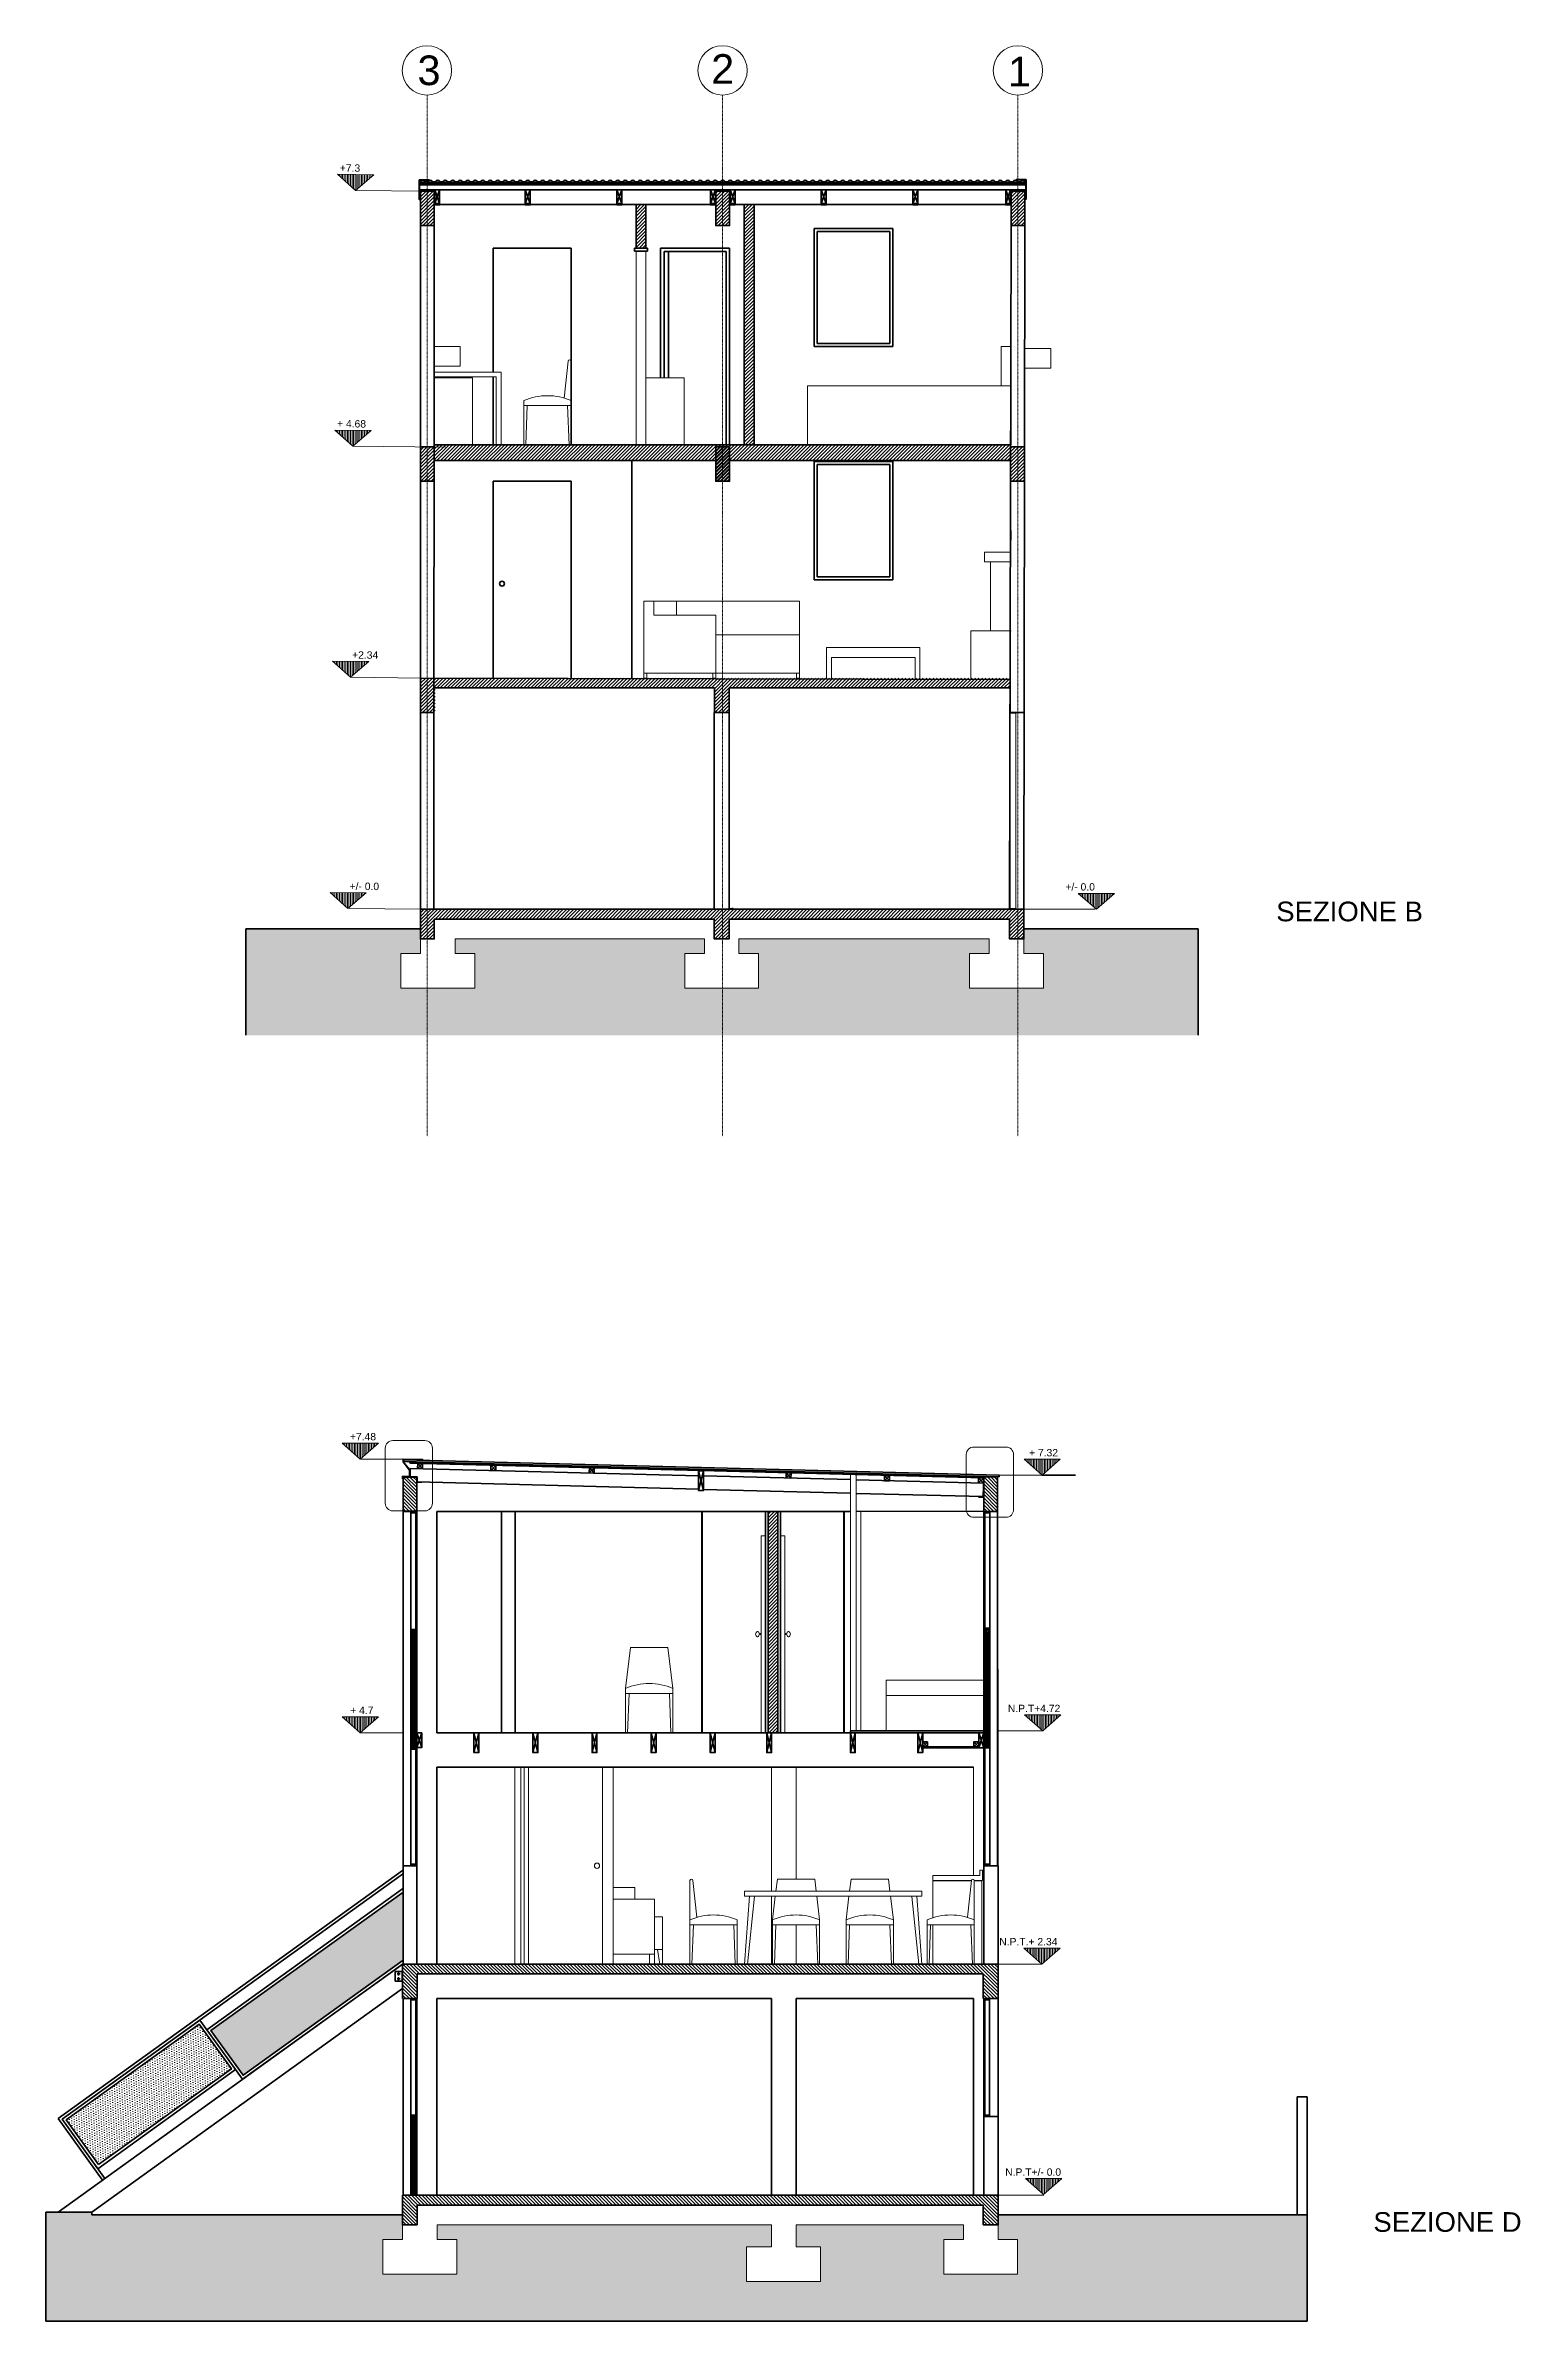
# Model space of a CAD drawing. Header units: inches. Extents: x 278 to 13058, y 15 to 10330.
# Drawn here: x 2150 to 3648, y 15 to 2336 of the extents above; entities that cross this region are included whole.
import ezdxf

# ---------------------------------------------------------------- set-up
doc = ezdxf.new("R2010")
doc.units = ezdxf.units.IN
doc.header["$MEASUREMENT"] = 0
doc.linetypes.add('CENTER', pattern=[2, 1.25, -0.25, 0.25, -0.25])
for name, color, linetype, lineweight in [('A-ANNO-SYMB', 3, 'Continuous', 18), ('A-ANNO-TEXT', 3, 'Continuous', 18), ('A-ELEV-MBE1', 7, 'Continuous', 35), ('A-FURN', 8, 'Continuous', 18), ('A-SECT-MCUT', 7, 'Continuous', 35), ('A-SECT-PATT', 8, 'Continuous', 18), ('A-WALL-FULL', 7, 'Continuous', 35)]:
    doc.layers.add(name, color=color, linetype=linetype, lineweight=lineweight)
doc.styles.add('Annotativa', font='arial.ttf')
doc.styles.add('E-ARIAL', font='arial.ttf')
pattern_1 = [(45, (-1225.7614, -1992.3663), (-0.7857724, 0.7857724), [])]
pattern_2 = [(270, (22278.4798, -12266.5472), (1.5875, -3e-15), [])]
pattern_3 = [(270, (21584.2992, -13013.9391), (1.5875, -4e-15), [])]
pattern_4 = [(135, (1552.9283, -984.7249), (-0.7857724, -0.7857724), [])]
pattern_5 = [(270, (21585.1596, -12542.7535), (1.5875, -4e-15), [])]
pattern_6 = [(45, (-642.7118, -1993.7572), (-0.7857724, 0.7857724), [])]
pattern_7 = [(2.91694, (387.9823, -172.1452), (1.1211598, 2.5603712), [0, -2.5])]
pattern_8 = [(272.916943, (-6927.879, 4841.521), (2.5603712, -1.1211598), [0, -2.5])]
pattern_9 = [(270, (22278.4798, -12544.65), (1.5875, -3e-15), [])]
pattern_10 = [(270, (21585.6917, -12282.8585), (1.5875, -3e-15), [])]
pattern_11 = [(270, (21585.993, -12779.7838), (1.5875, -3e-15), [])]
pattern_12 = [(135, (387.9823, -172.1452), (-1.767767, -1.767767), [])]
pattern_13 = [(360, (868.211, -1210.482), (3.125, 6.25), [0, -6.25])]
pattern_14 = [(225, (6780.476, 3517.592), (1.767767, -1.767767), [])]
pattern_15 = [(45, (5361.9305, 1330.8159), (-1.767767, 1.767767), [])]

msp = doc.modelspace()

# ---------------------------------------------------------------- texts
at = {"layer": 'A-ANNO-TEXT', "style": 'E-ARIAL'}
for s, height, p in [('3', 30.094, (2527.484, 2296.343)), ('2', 30.094, (2825.851, 2297.691)), ('1', 30.094, (3127.279, 2294.995)), ('+/- 0.0', 7.5, (3185.708, 1477.804)), ('+7.48', 7.5, (2458.837, 919.049)), ('+7.48', 7.5, (2458.837, 919.049)), ('+ 7.32', 7.5, (3148.806, 902.738)), ('+ 7.32', 7.5, (3148.806, 902.738)), ('N.P.T+4.72', 7.5, (3127.244, 642.843)), ('N.P.T+4.72', 7.5, (3127.244, 642.843)), ('+ 4.7', 7.5, (2459.104, 640.946)), ('+ 4.7', 7.5, (2459.104, 640.946)), ('N.P.T.+ 2.34', 7.5, (3118.556, 405.813)), ('N.P.T.+ 2.34', 7.5, (3118.556, 405.813)), ('N.P.T+/- 0.0', 7.5, (3124.569, 171.657)), ('N.P.T+/- 0.0', 7.5, (3124.569, 171.657))]:
    msp.add_text(s, height=height, dxfattribs=at).set_placement(p)
for s, p in [('+7.3', (2448.534, 2208.504)), ('+ 4.68', (2445.728, 1948.607)), ('+2.34', (2461.032, 1713.553)), ('+/- 0.0', (2458.434, 1478.567))]:
    msp.add_text(s, height=7.5, rotation=359.393946, dxfattribs=at).set_placement(p)
at = {"layer": 'A-FURN', "char_height": 20, "attachment_point": 1, "style": 'Annotativa'}
for s, insert in [('SEZIONE B', (3399.932, 1466.537)), ('SEZIONE D', (3498.639, 134.677))]:
    msp.add_mtext_dynamic_manual_height_columns(s, width=183.25863, gutter_width=100, heights=[0], dxfattribs=dict(at, insert=insert))

# ---------------------------------------------------------------- hatches: boundary and pattern name
at = {"layer": 'A-SECT-MCUT'}
h = msp.add_hatch(dxfattribs=at)
h.set_pattern_fill('ANSI31', color=256, scale=20, angle=180)
h.set_pattern_definition(pattern_14)
h.paths.add_polyline_path([(2749.506, 2174.985), (2749.506, 2130.725), (2759.506, 2130.725), (2759.506, 2174.985)])
h = msp.add_hatch(dxfattribs=at)
h.set_pattern_fill('ANSI31', color=256, scale=20, angle=180)
h.set_pattern_definition([(225, (6794.676, 3517.592), (1.767767, -1.767767), [])])
h.paths.add_polyline_path([(2864.266, 2174.985), (2864.266, 2174.593), (2859.506, 2174.593), (2859.506, 1930.725), (2869.506, 1930.725), (2869.506, 2174.985)])
h = msp.add_hatch(dxfattribs=at)
h.set_pattern_fill('ANSI31', color=256, scale=20, angle=180)
h.set_pattern_definition(pattern_14)
h.paths.add_polyline_path([(2544.506, 1930.725), (2544.506, 1928.725), (2544.506, 1914.745), (2830.506, 1914.745), (2830.506, 1928.792), (2844.506, 1928.792), (2844.506, 1914.745), (3130.006, 1914.746), (3130.006, 1928.793), (3130.025, 1930.726)])
h = msp.add_hatch(dxfattribs=at)
h.set_pattern_fill('ANSI31', color=256, scale=20, angle=180)
h.set_pattern_definition([(225, (6818.8182, 2208.7426), (1.767767, -1.767767), [])])
h.paths.add_polyline_path([(2888.408, 846.817), (2883.649, 846.817), (2883.649, 621.876), (2893.649, 621.876), (2893.649, 846.817)])
at = {"layer": 'A-SECT-PATT'}
h = msp.add_hatch(dxfattribs=at)
h.set_pattern_fill('ANSI31', color=256, scale=0.5, angle=585, style=0)
h.set_pattern_definition([(270, (24100.1782, -10978.0017), (1.5875, -4e-15), [])])
h.paths.add_polyline_path([(2446.343, 2205.662), (2464.57, 2189.239), (2483.141, 2205.273)])
h = msp.add_hatch(dxfattribs=at)
h.set_pattern_fill('ANSI31', color=256, scale=20, angle=360, style=0)
h.set_pattern_definition([(45, (6083.6858, 1330.8159), (-1.767767, 1.767767), [])])
h.paths.add_polyline_path([(2544.506, 2188.637), (2530.506, 2188.637), (2530.506, 2153.637), (2544.506, 2153.637)])
h = msp.add_hatch(dxfattribs=at)
h.set_pattern_fill('ANSI31', color=256, scale=20, angle=360, style=0)
h.set_pattern_definition(pattern_15)
h.paths.add_polyline_path([(3130.506, 1928.743), (3144.506, 1928.721), (3144.506, 1893.792), (3130.506, 1893.792)])
h.paths.add_polyline_path([(3130.506, 2188.637), (3144.506, 2188.637), (3144.506, 2153.637), (3130.506, 2153.637)])
h.paths.add_polyline_path([(2830.541, 2188.637), (2844.541, 2188.637), (2844.541, 2153.637), (2830.541, 2153.637)])
h.paths.add_polyline_path([(2830.506, 1928.792), (2844.506, 1928.792), (2844.506, 1893.792), (2830.506, 1893.792)])
h = msp.add_hatch(dxfattribs=at)
h.set_pattern_fill('ANSI31', color=256, scale=0.5, angle=585, style=0)
h.set_pattern_definition([(270, (24100.1782, -11237.9134), (1.5875, -4e-15), [])])
h.paths.add_polyline_path([(2443.594, 1945.765), (2461.821, 1929.342), (2480.391, 1945.376)])
h = msp.add_hatch(dxfattribs=at)
h.set_pattern_fill('ANSI31', color=256, scale=20, angle=360, style=0)
h.set_pattern_definition(pattern_15)
h.paths.add_polyline_path([(2530.506, 1928.725), (2537.506, 1928.725), (2537.506, 1893.725), (2530.506, 1893.725)])
h.paths.add_polyline_path([(2537.506, 1928.725), (2544.506, 1928.725), (2544.506, 1893.725), (2537.506, 1893.725)])
h = msp.add_hatch(dxfattribs=at)
h.set_pattern_fill('ANSI31', color=256, scale=20, angle=360, style=0)
h.set_pattern_definition([(45, (6561.4306, 1330.8159), (-1.767767, 1.767767), [])])
h.paths.add_polyline_path([(2830.506, 1928.792), (2844.506, 1928.792), (2844.506, 1893.792), (2830.506, 1893.792)])
h = msp.add_hatch(dxfattribs=at)
h.set_pattern_fill('ANSI31', color=256, scale=0.5, angle=585, style=0)
h.set_pattern_definition([(270, (24100.1782, -11472.7927), (1.5875, -4e-15), [])])
h.paths.add_polyline_path([(2441.11, 1710.899), (2459.337, 1694.476), (2477.907, 1710.51)])
h = msp.add_hatch(dxfattribs=at)
h.set_pattern_fill('ANSI31', color=256, scale=20, angle=360, style=0)
h.set_pattern_definition(pattern_15)
h.paths.add_polyline_path([(2530.506, 1693.725), (2545.506, 1693.725), (3129.506, 1693.725), (3129.506, 1683.725), (2844.061, 1683.725), (2844.061, 1658.803), (2829.061, 1658.803), (2829.061, 1683.725), (2545.506, 1683.725), (2545.506, 1658.725), (2530.506, 1658.725)])
h = msp.add_hatch(dxfattribs=at)
h.set_pattern_fill('ANSI31', color=256, scale=0.5, angle=585, style=0)
h.set_pattern_definition([(270, (24100.1782, -11707.7927), (1.5875, -4e-15), [])])
h.paths.add_polyline_path([(2438.624, 1475.912), (2456.851, 1459.489), (2475.421, 1475.523)])
h = msp.add_hatch(dxfattribs=at)
h.set_pattern_fill('ANSI31', color=256, scale=0.5, angle=585, style=0)
h.set_pattern_definition([(270, (27114.1782, -11707.7927), (1.5875, -4e-15), [])])
h.paths.add_polyline_path([(3235.566, 1474.939), (3217.166, 1458.71), (3198.766, 1474.939)])
h = msp.add_hatch(dxfattribs=at)
h.set_pattern_fill('ANSI31', color=256, scale=20, angle=360, style=0)
h.set_pattern_definition(pattern_15)
h.paths.add_polyline_path([(2530.506, 1458.725), (2544.506, 1458.725), (2829.006, 1458.725), (2844.006, 1458.725), (3104.459, 1458.725), (3104.459, 1458.722), (3118.371, 1458.722), (3118.371, 1458.725), (3130.006, 1458.725), (3143.506, 1458.725), (3143.506, 1428.725), (3129.006, 1428.725), (3129.006, 1448.725), (2844.006, 1448.725), (2844.006, 1428.725), (2829.006, 1428.725), (2829.006, 1448.725), (2544.506, 1448.725), (2544.506, 1428.725), (2530.506, 1428.725)])
h = msp.add_hatch(dxfattribs=at)
h.set_pattern_fill('DOTS', color=256, scale=100, angle=360, style=0)
h.set_pattern_definition([(360, (654.5385, 1049.243), (3.125, 6.25), [0, -6.25])])
h.paths.add_polyline_path([(3320.506, 1330.816), (3320.506, 1438.725), (3143.506, 1438.725), (3143.506, 1413.725), (3163.423, 1413.725), (3163.423, 1378.725), (3088.423, 1378.725), (3088.423, 1413.725), (3108.339, 1413.725), (3108.339, 1428.725), (2854.09, 1428.725), (2854.09, 1413.725), (2874.006, 1413.725), (2874.006, 1378.725), (2799.006, 1378.725), (2799.006, 1413.725), (2818.923, 1413.725), (2818.923, 1428.725), (2565.674, 1428.725), (2565.674, 1413.725), (2585.59, 1413.725), (2585.59, 1378.725), (2510.59, 1378.725), (2510.59, 1413.725), (2530.506, 1413.725), (2530.506, 1438.725), (2353.006, 1438.725), (2353.006, 1330.816)])
h = msp.add_hatch(dxfattribs=at)
h.set_pattern_fill('ANSI31', color=256, scale=0.5, angle=225, style=0)
h.set_pattern_definition(pattern_2)
h.paths.add_polyline_path([(2487.754, 916.185), (2469.354, 899.955), (2450.954, 916.185)])
h = msp.add_hatch(dxfattribs=at)
h.set_pattern_fill('ANSI31', color=256, scale=0.5, angle=225, style=0)
h.set_pattern_definition(pattern_2)
h.paths.add_polyline_path([(2487.754, 916.185), (2469.354, 899.955), (2450.954, 916.185)])
h = msp.add_hatch(dxfattribs=at)
h.set_pattern_fill('ANSI31', color=256, scale=0.5, angle=225, style=0)
h.set_pattern_definition(pattern_10)
h.paths.add_polyline_path([(3180.542, 899.874), (3162.142, 883.644), (3143.742, 899.874)])
h = msp.add_hatch(dxfattribs=at)
h.set_pattern_fill('ANSI31', color=256, scale=0.5, angle=225, style=0)
h.set_pattern_definition(pattern_10)
h.paths.add_polyline_path([(3180.542, 899.874), (3162.142, 883.644), (3143.742, 899.874)])
h = msp.add_hatch(dxfattribs=at)
h.set_pattern_fill('ANSI31', color=256, scale=20, angle=90, style=0)
h.set_pattern_definition(pattern_12)
h.paths.add_polyline_path([(2526.749, 881.742), (2526.749, 847.357), (2512.749, 847.357), (2512.749, 881.742)])
h.paths.add_polyline_path([(2526.749, 847.357), (2526.749, 846.742), (2512.749, 846.742), (2512.749, 847.357)])
h = msp.add_hatch(dxfattribs=at)
h.set_pattern_fill('ANSI31', color=256, scale=20, angle=90, style=0)
h.set_pattern_definition(pattern_12)
h.paths.add_polyline_path([(2526.749, 881.742), (2526.749, 847.357), (2512.749, 847.357), (2512.749, 881.742)])
h.paths.add_polyline_path([(2526.749, 847.357), (2526.749, 846.742), (2512.749, 846.742), (2512.749, 847.357)])
h = msp.add_hatch(dxfattribs=at)
h.set_pattern_fill('ANSI31', color=256, scale=20, angle=90, style=0)
h.set_pattern_definition(pattern_12)
h.paths.add_polyline_path([(3116.78, 881.818), (3116.78, 846.818), (3106.292, 846.818), (3103.792, 846.828), (3103.792, 846.818), (3102.781, 846.818), (3102.781, 881.818)])
h = msp.add_hatch(dxfattribs=at)
h.set_pattern_fill('ANSI31', color=256, scale=20, angle=90, style=0)
h.set_pattern_definition(pattern_12)
h.paths.add_polyline_path([(3116.78, 881.818), (3116.78, 846.818), (3106.292, 846.818), (3103.792, 846.828), (3103.792, 846.818), (3102.781, 846.818), (3102.781, 881.818)])
h = msp.add_hatch(dxfattribs=at)
h.set_pattern_fill('ANSI31', color=256, scale=0.35, angle=90, style=0)
h.set_pattern_definition(pattern_6)
h.paths.add_polyline_path([(2520.742, 725.309), (2525.742, 725.33), (2525.742, 606.83), (2520.742, 606.83)])
h = msp.add_hatch(dxfattribs=at)
h.set_pattern_fill('ANSI31', color=256, scale=0.35, angle=90, style=0)
h.set_pattern_definition(pattern_6)
h.paths.add_polyline_path([(2520.742, 725.309), (2525.742, 725.33), (2525.742, 606.83), (2520.742, 606.83)])
h = msp.add_hatch(dxfattribs=at)
h.set_pattern_fill('ANSI31', color=256, scale=0.35, angle=90, style=0)
h.set_pattern_definition(pattern_1)
h.paths.add_polyline_path([(3103.792, 726.7), (3108.792, 726.721), (3108.792, 608.221), (3103.792, 608.221)])
h = msp.add_hatch(dxfattribs=at)
h.set_pattern_fill('ANSI31', color=256, scale=0.35, angle=90, style=0)
h.set_pattern_definition(pattern_1)
h.paths.add_polyline_path([(3103.792, 726.7), (3108.792, 726.721), (3108.792, 608.221), (3103.792, 608.221)])
h = msp.add_hatch(dxfattribs=at)
h.set_pattern_fill('ANSI31', color=256, scale=0.5, angle=225, style=0)
h.set_pattern_definition(pattern_9)
h.paths.add_polyline_path([(2487.754, 638.082), (2469.354, 621.852), (2450.954, 638.082)])
h = msp.add_hatch(dxfattribs=at)
h.set_pattern_fill('ANSI31', color=256, scale=0.5, angle=225, style=0)
h.set_pattern_definition(pattern_9)
h.paths.add_polyline_path([(2487.754, 638.082), (2469.354, 621.852), (2450.954, 638.082)])
h = msp.add_hatch(dxfattribs=at)
h.set_pattern_fill('ANSI31', color=256, scale=0.5, angle=225, style=0)
h.set_pattern_definition(pattern_5)
h.paths.add_polyline_path([(3181.074, 639.979), (3162.674, 623.749), (3144.274, 639.979)])
h = msp.add_hatch(dxfattribs=at)
h.set_pattern_fill('ANSI31', color=256, scale=0.5, angle=225, style=0)
h.set_pattern_definition(pattern_5)
h.paths.add_polyline_path([(3181.074, 639.979), (3162.674, 623.749), (3144.274, 639.979)])
h = msp.add_hatch(dxfattribs=at)
h.set_pattern_fill('DOTS', color=256, scale=40, angle=362.916943, style=0)
h.set_pattern_definition(pattern_7)
h.paths.add_polyline_path([(2511.604, 458.942), (2512.749, 457.351), (2512.749, 446.742), (2512.749, 426.742), (2512.749, 406.742), (2512.749, 390.771), (2350.333, 273.879), (2317.62, 319.331)])
h = msp.add_hatch(dxfattribs=at)
h.set_pattern_fill('DOTS', color=256, scale=40, angle=362.916943, style=0)
h.set_pattern_definition(pattern_7)
h.paths.add_polyline_path([(2511.604, 458.942), (2512.749, 457.351), (2512.749, 446.742), (2512.749, 426.742), (2512.749, 406.742), (2512.749, 390.771), (2350.333, 273.879), (2317.62, 319.331)])
h = msp.add_hatch(dxfattribs=at)
h.set_pattern_fill('ANSI31', color=256, scale=0.5, angle=225, style=0)
h.set_pattern_definition(pattern_11)
h.paths.add_polyline_path([(3180.241, 402.948), (3161.841, 386.718), (3143.441, 402.948)])
h = msp.add_hatch(dxfattribs=at)
h.set_pattern_fill('ANSI31', color=256, scale=0.5, angle=225, style=0)
h.set_pattern_definition(pattern_11)
h.paths.add_polyline_path([(3180.241, 402.948), (3161.841, 386.718), (3143.441, 402.948)])
h = msp.add_hatch(dxfattribs=at)
h.set_pattern_fill('ANSI31', color=256, scale=20, angle=90, style=0)
h.set_pattern_definition(pattern_12)
h.paths.add_polyline_path([(3117.286, 386.742), (3117.286, 351.809), (3102.286, 351.809), (3102.286, 376.742), (2527.286, 376.742), (2527.286, 351.809), (2512.286, 351.809), (2512.286, 386.742)])
h = msp.add_hatch(dxfattribs=at)
h.set_pattern_fill('ANSI31', color=256, scale=20, angle=90, style=0)
h.set_pattern_definition(pattern_12)
h.paths.add_polyline_path([(3117.286, 386.742), (3117.286, 351.809), (3102.286, 351.809), (3102.286, 376.742), (2527.286, 376.742), (2527.286, 351.809), (2512.286, 351.809), (2512.286, 386.742)])
h = msp.add_hatch(dxfattribs=at)
h.set_pattern_fill('DOTS', color=256, scale=40, angle=362.916943, style=0)
h.set_pattern_definition(pattern_8)
h.paths.add_polyline_path([(2305.678, 325.652), (2338.391, 280.2), (2203.373, 183.027), (2170.661, 228.479)])
h = msp.add_hatch(dxfattribs=at)
h.set_pattern_fill('DOTS', color=256, scale=40, angle=362.916943, style=0)
h.set_pattern_definition(pattern_8)
h.paths.add_polyline_path([(2305.678, 325.652), (2338.391, 280.2), (2203.373, 183.027), (2170.661, 228.479)])
h = msp.add_hatch(dxfattribs=at)
h.set_pattern_fill('ANSI31', color=256, scale=0.35, angle=90, style=0)
h.set_pattern_definition(pattern_4)
h.paths.add_polyline_path([(2520.749, 231.809), (2525.749, 231.809), (2525.749, 151.809), (2520.749, 151.809)])
h = msp.add_hatch(dxfattribs=at)
h.set_pattern_fill('ANSI31', color=256, scale=0.35, angle=90, style=0)
h.set_pattern_definition(pattern_4)
h.paths.add_polyline_path([(2520.749, 231.809), (2525.749, 231.809), (2525.749, 151.809), (2520.749, 151.809)])
h = msp.add_hatch(dxfattribs=at)
h.set_pattern_fill('ANSI31', color=256, scale=0.5, angle=225, style=0)
h.set_pattern_definition(pattern_3)
h.paths.add_polyline_path([(3181.934, 168.793), (3163.535, 152.563), (3145.135, 168.793)])
h = msp.add_hatch(dxfattribs=at)
h.set_pattern_fill('ANSI31', color=256, scale=0.5, angle=225, style=0)
h.set_pattern_definition(pattern_3)
h.paths.add_polyline_path([(3181.934, 168.793), (3163.535, 152.563), (3145.135, 168.793)])
h = msp.add_hatch(dxfattribs=at)
h.set_pattern_fill('ANSI31', color=256, scale=20, angle=90, style=0)
h.set_pattern_definition(pattern_12)
h.paths.add_polyline_path([(3117.286, 151.809), (3117.286, 121.809), (3102.286, 121.809), (3102.286, 141.809), (2527.286, 141.809), (2527.286, 121.809), (2512.286, 121.809), (2512.286, 151.809)])
h = msp.add_hatch(dxfattribs=at)
h.set_pattern_fill('ANSI31', color=256, scale=20, angle=90, style=0)
h.set_pattern_definition(pattern_12)
h.paths.add_polyline_path([(3117.286, 151.809), (3117.286, 121.809), (3102.286, 121.809), (3102.286, 141.809), (2527.286, 141.809), (2527.286, 121.809), (2512.286, 121.809), (2512.286, 151.809)])
h = msp.add_hatch(dxfattribs=at)
h.set_pattern_fill('DOTS', color=256, scale=100, angle=90, style=0)
h.set_pattern_definition(pattern_13)
h.paths.add_polyline_path([(2149.749, 134.742), (2196.515, 134.742), (2196.515, 131.809), (2512.286, 131.809), (2512.286, 121.809), (2512.286, 106.809), (2492.37, 106.809), (2492.37, 71.809), (2567.37, 71.809), (2567.37, 106.809), (2547.454, 106.809), (2547.454, 121.809), (2887.286, 121.809), (2887.286, 99.309), (2882.712, 99.309), (2861.777, 99.309), (2861.777, 64.309), (2936.777, 64.309), (2936.777, 99.309), (2916.861, 99.309), (2912.286, 99.309), (2912.286, 121.809), (3082.119, 121.809), (3082.119, 106.809), (3062.203, 106.809), (3062.203, 71.809), (3137.203, 71.809), (3137.203, 106.809), (3117.286, 106.809), (3117.286, 121.809), (3117.286, 131.809), (3431.286, 131.809), (3431.286, 23.899), (2149.749, 23.899)])
h.paths.add_polyline_path([(2530.239, 27.158), (2508.409, 27.158), (2508.409, 15.664), (2530.239, 15.664)], flags=9)
h.paths.add_polyline_path([(2906.856, 26.093), (2885.753, 26.093), (2885.753, 14.599), (2906.856, 14.599)], flags=9)
h.paths.add_polyline_path([(3118.511, 26.188), (3096.681, 26.188), (3096.681, 14.693), (3118.511, 14.693)], flags=9)
h = msp.add_hatch(dxfattribs=at)
h.set_pattern_fill('DOTS', color=256, scale=100, angle=90, style=0)
h.set_pattern_definition(pattern_13)
h.paths.add_polyline_path([(2149.749, 134.742), (2196.515, 134.742), (2196.515, 131.809), (2512.286, 131.809), (2512.286, 121.809), (2512.286, 106.809), (2492.37, 106.809), (2492.37, 71.809), (2567.37, 71.809), (2567.37, 106.809), (2547.454, 106.809), (2547.454, 121.809), (2887.286, 121.809), (2887.286, 99.309), (2882.712, 99.309), (2861.777, 99.309), (2861.777, 64.309), (2936.777, 64.309), (2936.777, 99.309), (2916.861, 99.309), (2912.286, 99.309), (2912.286, 121.809), (3082.119, 121.809), (3082.119, 106.809), (3062.203, 106.809), (3062.203, 71.809), (3137.203, 71.809), (3137.203, 106.809), (3117.286, 106.809), (3117.286, 121.809), (3117.286, 131.809), (3431.286, 131.809), (3431.286, 23.899), (2149.749, 23.899)])
h.paths.add_polyline_path([(2530.239, 27.158), (2508.409, 27.158), (2508.409, 15.664), (2530.239, 15.664)], flags=9)
h.paths.add_polyline_path([(2906.856, 26.093), (2885.753, 26.093), (2885.753, 14.599), (2906.856, 14.599)], flags=9)
h.paths.add_polyline_path([(3118.511, 26.188), (3096.681, 26.188), (3096.681, 14.693), (3118.511, 14.693)], flags=9)

# ---------------------------------------------------------------- linework, layer by layer
for p, q in [((2738.875, 621.876), (2740.875, 621.876)), ((2738.875, 621.876), (2740.875, 621.876)), ((2786.875, 621.876), (2784.875, 621.876)), ((2786.875, 621.876), (2784.875, 621.876)), ((2715.278, 586.742), (2640.278, 586.742)), ((2715.278, 586.742), (2640.278, 586.742)), ((2635.79, 386.742), (2635.79, 386.742)), ((2635.79, 386.742), (2635.79, 386.742)), ((2768.286, 386.742), (2763.286, 386.742)), ((2768.286, 386.742), (2763.286, 386.742)), ((2776.286, 386.742), (2773.786, 386.742)), ((2776.286, 386.742), (2773.786, 386.742)), ((2804.286, 386.742), (2806.286, 386.742)), ((2804.286, 386.742), (2806.286, 386.742)), ((2852.286, 386.742), (2850.286, 386.742)), ((2852.286, 386.742), (2850.286, 386.742)), ((2859.811, 386.742), (2862.811, 386.742)), ((2859.811, 386.742), (2862.811, 386.742)), ((2888.053, 386.742), (2890.053, 386.742)), ((2888.053, 386.742), (2890.053, 386.742)), ((2936.053, 386.742), (2934.053, 386.742)), ((2936.053, 386.742), (2934.053, 386.742)), ((2962.921, 386.742), (2964.921, 386.742)), ((2962.921, 386.742), (2964.921, 386.742)), ((3010.921, 386.742), (3008.921, 386.742)), ((3010.921, 386.742), (3008.921, 386.742)), ((3039.811, 386.742), (3036.811, 386.742)), ((3039.811, 386.742), (3036.811, 386.742)), ((3045.18, 386.742), (3047.18, 386.742)), ((3045.18, 386.742), (3047.18, 386.742)), ((3093.18, 386.742), (3091.18, 386.742)), ((3093.18, 386.742), (3091.18, 386.742))]:
    msp.add_line(p, q)
at = {"layer": 'A-ANNO-SYMB'}
for p, q in [((2464.553, 2189.255), (2537.227, 2188.637)), ((2461.57, 1929.36), (2556.19, 1928.51)), ((2531.638, 1693.726), (2459.319, 1694.491)), ((3129.702, 1658.231), (3129.702, 1459.396)), ((3135.345, 1658.231), (3129.702, 1658.231)), ((3135.345, 1658.231), (3135.345, 1459.396)), ((2530.506, 1458.725), (2458.187, 1459.49)), ((3135.345, 1459.396), (3129.702, 1459.396)), ((3143.506, 1458.725), (3215.83, 1458.725))]:
    msp.add_line(p, q, dxfattribs=at)
at = {"layer": 'A-ANNO-SYMB', "ltscale": 0.003}
for p, q in [((2530.506, 1428.725), (2530.506, 1413.725)), ((2818.923, 1428.725), (2565.674, 1428.725)), ((2565.674, 1428.725), (2565.674, 1413.725)), ((2818.923, 1428.725), (2818.923, 1413.725)), ((2854.09, 1428.725), (2854.09, 1413.725)), ((3108.339, 1428.725), (2854.09, 1428.725)), ((3108.339, 1428.725), (3108.339, 1413.725)), ((3143.506, 1428.725), (3143.506, 1413.725)), ((2510.59, 1413.725), (2510.59, 1378.725)), ((2510.59, 1413.725), (2530.506, 1413.725)), ((2565.674, 1413.725), (2585.59, 1413.725)), ((2585.59, 1413.725), (2585.59, 1378.725)), ((2799.006, 1413.725), (2799.006, 1378.725)), ((2799.006, 1413.725), (2818.923, 1413.725)), ((2854.09, 1413.725), (2874.006, 1413.725)), ((2874.006, 1413.725), (2874.006, 1378.725)), ((3088.423, 1413.725), (3088.423, 1378.725)), ((3088.423, 1413.725), (3108.339, 1413.725)), ((3143.506, 1413.725), (3163.423, 1413.725)), ((3163.423, 1413.725), (3163.423, 1378.725)), ((2510.59, 1378.725), (2585.59, 1378.725)), ((2799.006, 1378.725), (2874.006, 1378.725)), ((3088.423, 1378.725), (3163.423, 1378.725)), ((2512.286, 121.809), (2512.286, 106.809)), ((2512.286, 121.809), (2512.286, 106.809)), ((2547.454, 121.809), (2547.454, 106.809)), ((2887.286, 121.809), (2547.454, 121.809)), ((2547.454, 121.809), (2547.454, 106.809)), ((2887.286, 121.809), (2547.454, 121.809)), ((2887.286, 121.809), (2887.286, 99.309)), ((2887.286, 121.809), (2887.286, 99.309)), ((3082.119, 121.809), (2912.286, 121.809)), ((2912.286, 121.809), (2912.286, 99.309)), ((3082.119, 121.809), (2912.286, 121.809)), ((2912.286, 121.809), (2912.286, 99.309)), ((3082.119, 121.809), (3082.119, 106.809)), ((3082.119, 121.809), (3082.119, 106.809)), ((3117.286, 121.809), (3117.286, 106.809)), ((3117.286, 121.809), (3117.286, 106.809)), ((2492.37, 106.809), (2492.37, 71.809)), ((2512.286, 106.809), (2492.37, 106.809)), ((2492.37, 106.809), (2492.37, 71.809)), ((2512.286, 106.809), (2492.37, 106.809)), ((2567.37, 106.809), (2547.454, 106.809)), ((2567.37, 106.809), (2547.454, 106.809)), ((2567.37, 106.809), (2567.37, 71.809)), ((2567.37, 106.809), (2567.37, 71.809)), ((2861.777, 99.309), (2861.777, 64.309)), ((2861.777, 99.309), (2882.712, 99.309)), ((2861.777, 99.309), (2861.777, 64.309)), ((2861.777, 99.309), (2882.712, 99.309)), ((2882.712, 99.309), (2887.286, 99.309)), ((2882.712, 99.309), (2887.286, 99.309)), ((2912.286, 99.309), (2916.861, 99.309)), ((2912.286, 99.309), (2916.861, 99.309)), ((2916.861, 99.309), (2936.777, 99.309)), ((2916.861, 99.309), (2936.777, 99.309)), ((2936.777, 99.309), (2936.777, 64.309)), ((2936.777, 99.309), (2936.777, 64.309)), ((3062.203, 106.809), (3062.203, 71.809)), ((3062.203, 106.809), (3082.119, 106.809)), ((3062.203, 106.809), (3062.203, 71.809)), ((3062.203, 106.809), (3082.119, 106.809)), ((3117.286, 106.809), (3137.203, 106.809)), ((3117.286, 106.809), (3137.203, 106.809)), ((3137.203, 106.809), (3137.203, 71.809)), ((3137.203, 106.809), (3137.203, 71.809)), ((2567.37, 71.809), (2492.37, 71.809)), ((2567.37, 71.809), (2492.37, 71.809)), ((3062.203, 71.809), (3137.203, 71.809)), ((3062.203, 71.809), (3137.203, 71.809)), ((2861.777, 64.309), (2936.777, 64.309)), ((2861.777, 64.309), (2936.777, 64.309))]:
    msp.add_line(p, q, dxfattribs=at)
at = {"layer": 'A-ANNO-SYMB', "linetype": 'CENTER', "ltscale": 0.04}
for points in [[(2537.217, 1228.151), (2537.217, 2286.251)], [(2837.427, 1228.151), (2837.427, 2286.251)], [(3137.506, 1228.151), (3137.506, 2286.251)]]:
    msp.add_lwpolyline(points, dxfattribs=at)
at = {"layer": 'A-ANNO-SYMB'}
for points in [[(2464.553, 2189.255), (2446.326, 2205.678), (2483.123, 2205.289)], [(2461.804, 1929.357), (2443.577, 1945.781), (2480.374, 1945.392)], [(2459.319, 1694.491), (2441.092, 1710.915), (2477.89, 1710.526)], [(2456.833, 1459.504), (2438.606, 1475.928), (2475.404, 1475.539)], [(3217.184, 1458.725), (3235.583, 1474.955), (3198.784, 1474.955)], [(2469.372, 899.971), (2487.771, 916.2), (2450.972, 916.2)], [(2469.372, 899.971), (2487.771, 916.2), (2450.972, 916.2)], [(3162.16, 883.659), (3180.56, 899.889), (3143.76, 899.889)], [(3162.16, 883.659), (3180.56, 899.889), (3143.76, 899.889)], [(2469.372, 621.868), (2487.771, 638.098), (2450.972, 638.098)], [(2469.372, 621.868), (2487.771, 638.098), (2450.972, 638.098)], [(3162.692, 623.764), (3181.092, 639.994), (3144.292, 639.994)], [(3162.692, 623.764), (3181.092, 639.994), (3144.292, 639.994)], [(3161.858, 386.734), (3180.258, 402.964), (3143.459, 402.964)], [(3161.858, 386.734), (3180.258, 402.964), (3143.459, 402.964)], [(3163.552, 152.579), (3181.952, 168.809), (3145.152, 168.809)], [(3163.552, 152.579), (3181.952, 168.809), (3145.152, 168.809)]]:
    msp.add_lwpolyline(points, close=True, dxfattribs=at)
at = {"layer": 'A-ANNO-SYMB', "ltscale": 0.003}
for points in [[(2534.929, 918.797), (2502.382, 918.797, 0.41421356), (2494.664, 911.079), (2494.664, 855.075, 0.41421356), (2502.382, 847.357), (2534.929, 847.357, 0.41421356), (2542.647, 855.075), (2542.647, 911.079, 0.41421356)], [(2534.929, 918.797), (2502.382, 918.797, 0.41421356), (2494.664, 911.079), (2494.664, 855.075, 0.41421356), (2502.382, 847.357), (2534.929, 847.357, 0.41421356), (2542.647, 855.075), (2542.647, 911.079, 0.41421356)], [(3125.331, 912.285), (3092.784, 912.285, 0.41421356), (3085.066, 904.567), (3085.066, 848.564, 0.41421356), (3092.784, 840.845), (3125.331, 840.845, 0.41421356), (3133.049, 848.564), (3133.049, 904.567, 0.41421356)], [(3125.331, 912.285), (3092.784, 912.285, 0.41421356), (3085.066, 904.567), (3085.066, 848.564, 0.41421356), (3092.784, 840.845), (3125.331, 840.845, 0.41421356), (3133.049, 848.564), (3133.049, 904.567, 0.41421356)]]:
    msp.add_lwpolyline(points, format="xyb", close=True, dxfattribs=at)
at = {"layer": 'A-ANNO-SYMB'}
for points in [[(2512.755, 899.978), (2512.755, 899.978), (2485.426, 899.981), (2469.605, 899.96)], [(2512.755, 899.978), (2512.755, 899.978), (2485.426, 899.981), (2469.605, 899.96)], [(3162.16, 883.659), (3162.16, 883.659), (3146.304, 883.67), (3114.196, 883.649)], [(3162.16, 883.659), (3162.16, 883.659), (3146.304, 883.67), (3114.196, 883.649)], [(2512.749, 621.876), (2512.749, 621.876), (2485.426, 621.878), (2469.372, 621.868)], [(2512.749, 621.876), (2512.749, 621.876), (2485.426, 621.878), (2469.372, 621.868)], [(3116.781, 623.75), (3116.781, 623.75), (3162.692, 623.764), (3152.349, 623.727)], [(3116.781, 623.75), (3116.781, 623.75), (3162.692, 623.764), (3152.349, 623.727)], [(3116.781, 386.742), (3116.781, 386.742), (3161.858, 386.734), (3161.858, 386.734)], [(3116.781, 386.742), (3116.781, 386.742), (3161.858, 386.734), (3161.858, 386.734)], [(3116.781, 151.809), (3116.781, 151.809), (3163.786, 151.79), (3163.786, 151.79)], [(3116.781, 151.809), (3116.781, 151.809), (3163.786, 151.79), (3163.786, 151.79)]]:
    msp.add_lwpolyline(points, dxfattribs=at)
for centre in [(2537.106, 2311.33), (2837.427, 2311.33), (3137.506, 2311.33)]:
    msp.add_circle(centre, 25.078, dxfattribs=at)
at = {"layer": 'A-ELEV-MBE1'}
for p, q in [((2843.764, 2189.984), (2529.826, 2189.984)), ((2830.541, 2196.952), (2530.506, 2196.952)), ((2830.541, 2195.452), (2530.506, 2195.452)), ((2830.541, 2194.984), (2530.506, 2194.984)), ((2530.506, 2189.984), (2844.472, 2189.984)), ((2774.726, 2198.829), (2775.112, 2198.511)), ((3144.506, 2196.952), (2830.541, 2196.952)), ((3144.506, 2195.452), (2830.541, 2195.452)), ((3145.478, 2194.984), (2830.541, 2194.984)), ((3144.506, 2189.984), (2830.541, 2189.984)), ((2845.066, 2174.593), (2845.066, 2189.984)), ((2942.69, 2194.984), (2937.69, 2194.984)), ((2961.416, 2198.829), (2961.03, 2198.511)), ((2965.226, 2198.829), (2965.612, 2198.511)), ((3060.476, 2198.829), (3060.09, 2198.511)), ((3064.286, 2198.829), (3064.672, 2198.511)), ((2529.934, 2180.355), (2529.934, 2181.355)), ((2530.234, 2181.355), (2529.934, 2181.355)), ((2530.234, 2180.055), (2530.234, 2181.355)), ((2549.981, 2174.985), (2825.066, 2174.985)), ((2636.975, 2174.985), (2549.981, 2174.985)), ((2730.108, 2174.985), (2641.975, 2174.985)), ((2824.316, 2174.985), (2735.108, 2174.985)), ((2937.69, 2174.985), (2850.066, 2174.985)), ((3030.823, 2174.985), (2942.69, 2174.985)), ((3125.032, 2174.985), (3035.823, 2174.985)), ((3144.778, 2180.411), (3144.778, 2181.711)), ((3144.778, 2181.711), (3145.078, 2181.711)), ((3145.078, 2180.711), (3145.078, 2181.711)), ((2829.006, 1658.725), (2829.006, 1458.725)), ((2844.058, 1658.702), (2844.058, 1459.089)), ((3129.506, 1658.725), (3143.506, 1658.725)), ((3129.506, 1658.725), (3129.702, 1658.725)), ((3129.702, 1658.725), (3129.506, 1658.725)), ((3143.506, 1658.725), (3137.327, 1658.725)), ((3137.327, 1658.725), (3143.506, 1658.725)), ((2844.058, 1459.089), (2847.506, 1459.089)), ((3130.006, 1458.725), (2844.063, 1458.725)), ((2847.506, 1459.089), (2847.506, 1460.089)), ((3129.506, 1458.725), (3073.083, 1458.725)), ((2353.006, 1438.725), (2530.006, 1438.725)), ((2513.439, 899.372), (2513.392, 897.573)), ((2513.439, 899.372), (2513.392, 897.573)), ((3118.443, 881.849), (2513.392, 897.573)), ((3118.443, 881.849), (2513.392, 897.573)), ((3118.49, 883.649), (2513.439, 899.372)), ((3118.49, 883.649), (2513.439, 899.372)), ((2812.96, 882.99), (2519.898, 890.587)), ((2812.96, 882.99), (2519.898, 890.587)), ((2532.849, 899.424), (2532.841, 899.124)), ((2532.849, 899.424), (2532.841, 899.124)), ((2967.514, 879.093), (2817.961, 882.969)), ((2967.514, 879.093), (2817.961, 882.969)), ((3118.49, 883.649), (3118.443, 881.849)), ((3118.49, 883.649), (3118.443, 881.849)), ((3162.16, 883.659), (3196.026, 883.659)), ((3162.16, 883.659), (3196.026, 883.659)), ((2512.081, 880.096), (2512.381, 880.096)), ((2512.081, 880.096), (2512.381, 880.096)), ((2519.987, 881.917), (2527.275, 881.917)), ((2519.987, 881.917), (2527.275, 881.917)), ((2526.749, 881.396), (2527.049, 881.396)), ((2526.749, 881.396), (2527.049, 881.396)), ((2527.275, 881.917), (2527.244, 876.918)), ((2527.275, 881.917), (2527.244, 876.918)), ((2813.079, 869.318), (2527.244, 876.918)), ((2813.079, 869.318), (2527.244, 876.918)), ((2531.749, 876.696), (2531.749, 876.396)), ((2531.749, 876.696), (2531.749, 876.396)), ((2967.157, 865.324), (2818.081, 869.188)), ((2967.157, 865.324), (2818.081, 869.188)), ((3102.341, 875.455), (2973.504, 878.794)), ((3102.341, 875.455), (2973.504, 878.794)), ((3102.203, 861.824), (2973.63, 865.156)), ((3102.203, 861.824), (2973.63, 865.156)), ((3097.682, 861.727), (3097.682, 861.427)), ((3097.682, 861.727), (3097.682, 861.427)), ((3102.574, 866.76), (3102.203, 866.76)), ((3102.203, 866.76), (3102.203, 861.824)), ((3102.574, 866.76), (3102.203, 866.76)), ((3102.203, 866.76), (3102.203, 861.824)), ((3102.682, 866.427), (3102.382, 866.427)), ((3102.682, 866.427), (3102.382, 866.427)), ((3102.664, 881.818), (3102.574, 866.76)), ((3102.664, 881.818), (3102.574, 866.76)), ((3102.664, 881.817), (3102.781, 881.818)), ((3102.664, 881.817), (3102.781, 881.818)), ((2512.749, 846.742), (2526.749, 846.742)), ((2512.749, 846.742), (2526.749, 846.742)), ((2512.749, 486.742), (2512.749, 846.721)), ((2512.749, 386.742), (2512.749, 846.721)), ((2520.749, 486.742), (2520.749, 846.721)), ((2520.749, 486.742), (2520.749, 846.721)), ((2520.749, 845.263), (2525.749, 845.284)), ((2520.749, 845.263), (2525.749, 845.284)), ((2525.749, 486.742), (2525.749, 846.721)), ((2525.749, 486.742), (2525.749, 846.721)), ((2526.749, 846.742), (2526.749, 586.742)), ((2526.749, 846.742), (2526.749, 586.742)), ((2547.286, 846.817), (2967.286, 846.817)), ((2547.286, 846.817), (2967.286, 846.817)), ((2973.286, 846.817), (3102.765, 846.914)), ((2973.286, 846.817), (3102.765, 846.914)), ((3102.781, 826.742), (3102.766, 846.832)), ((3102.781, 826.742), (3102.766, 846.832)), ((3108.786, 845.307), (3103.786, 845.328)), ((3108.786, 845.307), (3103.786, 845.328)), ((3108.792, 846.807), (3103.792, 846.828)), ((3108.792, 846.807), (3103.792, 846.828)), ((3103.792, 486.742), (3103.792, 846.807)), ((3103.792, 486.742), (3103.792, 846.807)), ((3108.792, 726.721), (3108.792, 846.807)), ((3108.792, 726.721), (3108.792, 846.807)), ((3116.792, 826.742), (3116.792, 846.818)), ((3116.792, 826.742), (3116.792, 846.818)), ((3102.781, 826.742), (3102.781, 766.742)), ((3102.781, 826.742), (3102.781, 766.742)), ((3116.792, 806.742), (3116.792, 826.742)), ((3116.792, 806.742), (3116.792, 826.742)), ((3116.792, 786.742), (3116.792, 806.742)), ((3116.792, 786.742), (3116.792, 806.742)), ((3102.781, 766.742), (3102.781, 746.742)), ((3102.781, 766.742), (3102.781, 746.742)), ((3116.781, 486.742), (3116.781, 786.742)), ((3117.286, 386.742), (3116.781, 786.742)), ((3102.781, 746.742), (3102.781, 726.742)), ((3102.781, 746.742), (3102.781, 726.742)), ((2520.742, 725.309), (2525.742, 725.309)), ((2520.742, 725.309), (2525.742, 725.309)), ((2520.749, 726.809), (2525.749, 726.809)), ((2520.749, 726.809), (2525.749, 726.809)), ((3102.781, 726.742), (3102.781, 586.742)), ((3102.781, 726.742), (3102.781, 586.742)), ((3108.786, 728.221), (3103.792, 728.221)), ((3108.786, 728.221), (3103.792, 728.221)), ((3108.792, 726.721), (3103.792, 726.721)), ((3108.792, 726.721), (3103.792, 726.721)), ((3108.792, 486.742), (3108.792, 726.721)), ((3108.792, 486.742), (3108.792, 726.721)), ((2526.749, 646.742), (2526.749, 626.742)), ((2526.749, 646.742), (2526.749, 626.742)), ((2520.749, 606.742), (2525.749, 606.742)), ((2520.749, 606.742), (2525.749, 606.742)), ((2520.749, 605.242), (2525.749, 605.242)), ((2520.749, 605.242), (2525.749, 605.242)), ((2526.749, 626.742), (2526.749, 606.742)), ((2526.749, 626.742), (2526.749, 606.742)), ((2547.286, 621.876), (2887.286, 621.876)), ((2547.286, 621.876), (2887.286, 621.876)), ((2967.286, 621.743), (2827.319, 621.876)), ((2967.286, 621.743), (2827.319, 621.876)), ((2967.286, 623.743), (3102.781, 623.745)), ((2967.286, 623.743), (3102.781, 623.745)), ((2967.286, 621.744), (2967.286, 623.744)), ((2967.286, 621.744), (2967.286, 623.744)), ((2967.286, 621.743), (3102.781, 621.743)), ((2967.286, 621.743), (3102.781, 621.743)), ((3097.781, 607.721), (3040.786, 607.721)), ((3097.781, 607.721), (3040.786, 607.721)), ((3097.781, 606.721), (3040.786, 606.721)), ((3097.781, 606.721), (3040.786, 606.721)), ((3102.781, 623.745), (3102.781, 621.743)), ((3102.781, 623.745), (3102.781, 621.743)), ((3103.792, 606.721), (3102.781, 606.721)), ((3103.792, 606.721), (3102.781, 606.721)), ((3108.792, 608.221), (3103.792, 608.221)), ((3108.792, 608.221), (3103.792, 608.221)), ((3108.792, 606.721), (3103.792, 606.721)), ((3108.792, 606.721), (3103.792, 606.721)), ((2526.749, 586.742), (2526.749, 566.742)), ((2526.749, 586.742), (2526.749, 566.742)), ((2547.286, 586.877), (3092.286, 586.878)), ((2547.286, 586.877), (3092.286, 586.878)), ((2547.286, 386.742), (2547.286, 586.877)), ((2547.286, 386.742), (2547.286, 586.877)), ((2812.493, 586.742), (2882.493, 586.742)), ((2812.493, 586.742), (2882.493, 586.742)), ((3102.781, 586.742), (3102.781, 566.742)), ((3102.781, 586.742), (3102.781, 566.742)), ((2526.749, 566.742), (2526.749, 546.742)), ((2526.749, 566.742), (2526.749, 546.742)), ((3102.781, 566.742), (3102.781, 546.742)), ((3102.781, 566.742), (3102.781, 546.742)), ((2526.749, 546.742), (2526.749, 526.742)), ((2526.749, 546.742), (2526.749, 526.742)), ((3102.781, 546.742), (3102.781, 526.742)), ((3102.781, 546.742), (3102.781, 526.742)), ((2526.749, 526.742), (2526.749, 486.742)), ((2526.749, 526.742), (2526.749, 386.742)), ((3102.781, 526.742), (3102.781, 486.742)), ((3102.781, 526.742), (3102.781, 386.742)), ((2520.749, 488.242), (2525.749, 488.242)), ((2520.749, 488.242), (2525.749, 488.242)), ((3108.792, 488.221), (3103.792, 488.221)), ((3108.792, 488.221), (3103.792, 488.221)), ((2512.286, 481.742), (2162.286, 229.844)), ((2512.286, 481.742), (2162.286, 229.844)), ((2512.286, 478.046), (2166.474, 229.162)), ((2512.286, 478.046), (2166.474, 229.162)), ((2512.286, 481.742), (2512.749, 481.742)), ((2512.286, 481.742), (2512.749, 481.742)), ((2512.286, 478.046), (2512.749, 478.046)), ((2512.286, 478.046), (2512.749, 478.046)), ((2526.749, 486.742), (2512.749, 486.742)), ((2526.749, 486.742), (2512.749, 486.742)), ((2520.749, 486.742), (2525.749, 486.742)), ((2520.749, 486.742), (2525.749, 486.742)), ((3102.781, 486.742), (3116.781, 486.742)), ((3102.781, 486.742), (3116.781, 486.742)), ((3102.781, 486.742), (3116.781, 486.742)), ((3102.781, 486.742), (3116.781, 486.742)), ((3108.792, 486.742), (3103.792, 486.742)), ((3108.792, 486.742), (3103.792, 486.742)), ((3116.781, 486.742), (3111.781, 486.742)), ((3116.781, 486.742), (3111.781, 486.742)), ((2512.286, 386.742), (2162.286, 134.742)), ((2512.286, 386.742), (2162.286, 134.742)), ((2504.786, 379.344), (2504.786, 369.344)), ((2504.786, 379.344), (2512.286, 379.344)), ((2504.786, 379.344), (2504.786, 369.344)), ((2504.786, 379.344), (2512.286, 379.344)), ((2506.786, 376.844), (2509.786, 376.844)), ((2506.786, 376.844), (2509.786, 376.844)), ((2506.786, 371.844), (2509.786, 371.844)), ((2506.786, 371.844), (2509.786, 371.844)), ((2508.286, 375.344), (2508.286, 378.344)), ((2508.286, 375.344), (2508.286, 378.344)), ((2508.286, 373.344), (2508.286, 370.344)), ((2508.286, 373.344), (2508.286, 370.344)), ((2511.786, 379.344), (2511.786, 369.344)), ((2511.786, 379.344), (2511.786, 369.344)), ((2512.286, 362.097), (2512.286, 386.742)), ((2512.286, 362.097), (2512.286, 386.742)), ((2512.286, 362.097), (2196.515, 134.742)), ((2512.286, 362.097), (2196.515, 134.742)), ((2504.786, 369.344), (2512.286, 369.344)), ((2504.786, 369.344), (2512.286, 369.344)), ((2527.286, 351.809), (2512.286, 351.809)), ((2527.286, 351.809), (2512.286, 351.809)), ((2526.749, 351.809), (2512.749, 351.809)), ((2512.749, 351.809), (2512.749, 331.809)), ((2526.749, 351.809), (2512.749, 351.809)), ((2512.749, 351.809), (2512.749, 331.809)), ((2520.749, 351.809), (2525.749, 351.809)), ((2520.749, 151.809), (2520.749, 351.809)), ((2520.749, 351.809), (2525.749, 351.809)), ((2520.749, 151.809), (2520.749, 351.809)), ((2520.749, 350.309), (2525.749, 350.309)), ((2520.749, 350.309), (2525.749, 350.309)), ((2525.749, 151.809), (2525.749, 351.809)), ((2525.749, 151.809), (2525.749, 351.809)), ((2526.749, 251.809), (2526.749, 351.809)), ((2526.749, 331.809), (2526.749, 351.809)), ((2526.749, 251.809), (2526.749, 351.809)), ((2526.749, 331.809), (2526.749, 351.809)), ((2547.286, 151.809), (2547.286, 351.809)), ((2547.286, 151.809), (2547.286, 351.809)), ((3092.286, 351.809), (3092.286, 151.809)), ((3092.286, 351.809), (3092.286, 151.809)), ((3102.749, 251.809), (3102.749, 351.809)), ((3102.749, 251.809), (3102.749, 351.809)), ((3103.749, 231.809), (3103.749, 351.809)), ((3108.749, 351.809), (3103.749, 351.809)), ((3103.749, 231.809), (3103.749, 351.809)), ((3108.749, 351.809), (3103.749, 351.809)), ((3108.749, 350.309), (3103.749, 350.309)), ((3108.749, 350.309), (3103.749, 350.309)), ((3108.749, 231.809), (3108.749, 351.809)), ((3108.749, 231.809), (3108.749, 351.809)), ((3117.286, 151.809), (3117.286, 351.809)), ((2512.749, 331.809), (2512.749, 311.809)), ((2512.749, 311.809), (2512.749, 331.809)), ((2512.749, 331.809), (2512.749, 311.809)), ((2512.749, 311.809), (2512.749, 331.809)), ((2512.749, 311.809), (2512.749, 291.809)), ((2512.749, 291.809), (2512.749, 311.809)), ((2512.749, 311.809), (2512.749, 291.809)), ((2512.749, 291.809), (2512.749, 311.809)), ((2512.749, 271.809), (2512.749, 291.809)), ((2512.749, 271.809), (2512.749, 291.809)), ((2512.749, 251.809), (2512.749, 271.809)), ((2512.749, 271.809), (2512.749, 251.809)), ((2512.749, 251.809), (2512.749, 271.809)), ((2512.749, 271.809), (2512.749, 251.809)), ((2512.749, 251.809), (2512.749, 231.809)), ((2512.749, 251.809), (2512.749, 231.809)), ((2520.749, 233.309), (2525.749, 233.309)), ((2520.749, 233.309), (2525.749, 233.309)), ((2526.749, 231.809), (2526.749, 251.809)), ((2526.749, 231.809), (2526.749, 251.809)), ((3102.749, 251.809), (3102.749, 231.809)), ((3102.749, 251.809), (3102.749, 151.809)), ((3108.749, 233.309), (3103.749, 233.309)), ((3108.749, 233.309), (3103.749, 233.309)), ((3421.286, 141.809), (3421.286, 252.003)), ((3421.286, 252.003), (3431.286, 252.003)), ((3421.286, 131.809), (3421.286, 252.003)), ((3421.286, 252.003), (3431.286, 252.003)), ((3421.286, 141.809), (3421.286, 252.003)), ((3421.286, 252.003), (3431.286, 252.003)), ((3421.286, 131.809), (3421.286, 252.003)), ((3421.286, 252.003), (3431.286, 252.003)), ((3431.286, 252.003), (3431.286, 141.809)), ((3431.286, 252.003), (3431.286, 131.809)), ((3431.286, 252.003), (3431.286, 141.809)), ((3431.286, 252.003), (3431.286, 131.809)), ((2162.286, 229.844), (2207.373, 167.198)), ((2162.286, 229.844), (2207.373, 167.198)), ((2166.474, 229.162), (2209.808, 168.951)), ((2166.474, 229.162), (2209.808, 168.951)), ((2512.749, 231.809), (2512.749, 211.809)), ((2512.749, 231.809), (2512.749, 211.809)), ((2512.749, 211.809), (2512.749, 191.809)), ((2512.749, 211.809), (2512.749, 191.809)), ((2520.749, 231.809), (2525.749, 231.809)), ((2520.749, 231.809), (2525.749, 231.809)), ((2526.749, 151.809), (2526.749, 231.809)), ((3117.071, 231.831), (3102.749, 231.809)), ((3108.749, 231.809), (3103.749, 231.809)), ((2512.749, 191.809), (2512.749, 171.809)), ((2512.749, 191.809), (2512.749, 171.809)), ((2512.749, 171.809), (2512.749, 151.809)), ((2512.749, 171.809), (2512.749, 151.809)), ((2526.749, 151.809), (2526.749, 171.809)), ((2512.749, 151.809), (2526.749, 151.809)), ((2512.749, 151.809), (2526.749, 151.809)), ((2149.749, 134.742), (2149.749, 23.899)), ((2196.515, 134.742), (2149.749, 134.742)), ((2149.749, 134.742), (2149.749, 23.899)), ((2196.515, 134.742), (2149.749, 134.742)), ((2196.515, 134.742), (2196.515, 131.809)), ((2196.515, 134.742), (2196.515, 131.809)), ((2196.515, 131.809), (2512.286, 131.809)), ((2196.515, 131.809), (2512.286, 131.809)), ((3117.286, 131.809), (3431.286, 131.809)), ((3117.286, 131.809), (3431.286, 131.809)), ((3431.286, 131.809), (3431.286, 23.899)), ((3431.286, 131.809), (3431.286, 23.899)), ((2149.749, 23.899), (3431.286, 23.899)), ((2149.749, 23.899), (3431.286, 23.899))]:
    msp.add_line(p, q, dxfattribs=at)
for points in [[(2530.234, 2180.055), (2529.234, 2180.055), (2529.234, 2200.055), (2539.234, 2200.055), (2539.234, 2199.429)], [(2529.934, 2180.355), (2529.534, 2180.355), (2529.534, 2199.755), (2538.934, 2199.755)], [(2538.934, 2199.238), (2538.934, 2199.237)], [(2549.981, 2175.972), (2549.981, 2174.593), (2544.981, 2174.593), (2544.981, 2189.984)], [(2625.775, 2196.96), (2625.775, 2196.953)], [(2627.575, 2196.953), (2627.575, 2196.96)], [(3144.778, 2180.411), (3145.778, 2180.411), (3145.778, 2200.411), (3135.778, 2200.411), (3135.778, 2199.516)], [(3145.078, 2180.711), (3145.478, 2180.711), (3145.478, 2200.111), (3136.078, 2200.111), (3136.078, 2199.516)], [(2544.981, 2175.972), (2544.981, 2174.593), (2549.981, 2174.593), (2549.981, 2175.972)], [(2641.975, 2175.972), (2641.975, 2174.593), (2636.975, 2174.593), (2636.975, 2175.972)], [(2735.108, 2175.972), (2735.108, 2174.593), (2730.108, 2174.593), (2730.108, 2175.972)], [(2830.066, 2175.972), (2830.066, 2174.593), (2825.066, 2174.593), (2825.066, 2175.972)], [(2850.066, 2175.972), (2850.066, 2174.593), (2845.066, 2174.593), (2845.066, 2175.972)], [(2942.69, 2175.972), (2942.69, 2174.593), (2937.69, 2174.593), (2937.69, 2175.972)], [(3035.823, 2175.972), (3035.823, 2174.593), (3030.823, 2174.593), (3030.823, 2175.972)], [(3130.032, 2175.972), (3130.032, 2174.593), (3125.032, 2174.593), (3125.032, 2175.972)], [(2532.849, 899.424), (2512.755, 899.978), (2512.755, 897.262), (2519.424, 888.817), (2519.424, 882.396), (2512.081, 882.396), (2512.081, 880.096)], [(2532.849, 899.424), (2512.755, 899.978), (2512.755, 897.262), (2519.424, 888.817), (2519.424, 882.396), (2512.081, 882.396), (2512.081, 880.096)], [(2532.841, 899.124), (2513.055, 899.67), (2513.055, 897.366), (2519.724, 888.921), (2519.724, 882.096), (2512.381, 882.096), (2512.381, 880.096)], [(2532.841, 899.124), (2513.055, 899.67), (2513.055, 897.366), (2519.724, 888.921), (2519.724, 882.096), (2512.381, 882.096), (2512.381, 880.096)], [(2519.898, 890.587), (2519.987, 881.917)], [(2519.898, 890.587), (2519.987, 881.917)], [(2526.749, 881.396), (2526.749, 876.396), (2531.749, 876.396), (2531.749, 876.396)], [(2526.749, 881.396), (2526.749, 876.396), (2531.749, 876.396), (2531.749, 876.396)], [(2527.049, 881.396), (2527.049, 876.696), (2531.749, 876.696)], [(2527.049, 881.396), (2527.049, 876.696), (2531.749, 876.696)], [(3102.682, 866.427), (3102.682, 861.427), (3097.682, 861.427), (3097.682, 861.427)], [(3102.382, 866.427), (3102.382, 861.727), (3097.682, 861.727)], [(3102.682, 866.427), (3102.682, 861.427), (3097.682, 861.427), (3097.682, 861.427)], [(3102.382, 866.427), (3102.382, 861.727), (3097.682, 861.727)], [(2547.286, 621.876), (2547.286, 846.817)], [(2547.286, 621.876), (2547.286, 846.817)], [(2512.749, 462.487), (2512.286, 463.13), (2313.433, 320.013), (2349.65, 269.691), (2512.749, 387.075)], [(2512.749, 462.487), (2512.286, 463.13), (2313.433, 320.013), (2349.65, 269.691), (2512.749, 387.075)], [(2512.749, 457.351), (2511.604, 458.942), (2317.62, 319.331), (2350.333, 273.879), (2512.749, 390.771)], [(2512.749, 457.351), (2511.604, 458.942), (2317.62, 319.331), (2350.333, 273.879), (2512.749, 390.771)], [(2547.286, 351.809), (2887.286, 351.809)], [(2547.286, 351.809), (2887.286, 351.809)], [(2887.286, 351.809), (2887.286, 151.809), (2912.286, 151.809), (2912.286, 351.809)], [(2887.286, 351.809), (2887.286, 151.809), (2912.286, 151.809), (2912.286, 351.809)], [(2912.286, 351.809), (3092.286, 351.809)], [(2912.286, 351.809), (3092.286, 351.809)]]:
    msp.add_lwpolyline(points, dxfattribs=at)
for points in [[(2202.691, 178.839), (2342.578, 279.517), (2306.361, 329.839), (2166.474, 229.162)], [(2202.691, 178.839), (2342.578, 279.517), (2306.361, 329.839), (2166.474, 229.162)], [(2203.373, 183.027), (2338.391, 280.2), (2305.678, 325.652), (2170.661, 228.479)], [(2203.373, 183.027), (2338.391, 280.2), (2305.678, 325.652), (2170.661, 228.479)]]:
    msp.add_lwpolyline(points, close=True, dxfattribs=at)
for centre, radius in [((2613.337, 1789.655), 2.5), ((2508.286, 376.844), 0.5), ((2508.286, 376.844), 0.5), ((2508.286, 371.844), 0.5), ((2508.286, 371.844), 0.5)]:
    msp.add_circle(centre, radius, dxfattribs=at)
for centre, radius, start, end in [((2528.981, 2200.393), 2.466, 282.973938, 320.575937), ((2528.981, 2200.393), 2.966, 280.758076, 320.575937), ((2532.791, 2197.262), 2.466, 39.424063, 140.575937), ((2532.791, 2197.261), 2.466, 39.424063, 140.575937), ((2532.791, 2197.262), 1.966, 39.424063, 140.575937), ((2532.791, 2197.261), 1.966, 39.424063, 140.575937), ((2536.601, 2200.395), 2.966, 219.424063, 320.575937), ((2536.601, 2200.393), 2.966, 219.424063, 320.575937), ((2536.601, 2200.395), 2.466, 219.424063, 320.575937), ((2536.601, 2200.393), 2.466, 219.424063, 320.575937), ((2540.411, 2197.262), 2.466, 39.424063, 140.575937), ((2540.411, 2197.261), 2.466, 39.424063, 140.575937), ((2540.411, 2197.262), 1.966, 39.424063, 140.575937), ((2540.411, 2197.261), 1.966, 39.424063, 140.575937), ((2544.221, 2200.395), 2.966, 219.424063, 320.575937), ((2544.221, 2200.395), 2.466, 219.424063, 320.575937), ((2548.031, 2197.262), 2.466, 39.424063, 140.575937), ((2548.031, 2197.262), 1.966, 39.424063, 140.575937), ((2551.841, 2200.395), 2.966, 219.424063, 320.575937), ((2551.841, 2200.395), 2.466, 219.424063, 320.575937), ((2555.651, 2197.262), 2.466, 39.424063, 140.575937), ((2555.651, 2197.262), 1.966, 39.424063, 140.575937), ((2559.461, 2200.395), 2.966, 219.424063, 320.575937), ((2559.461, 2200.395), 2.466, 219.424063, 320.575937), ((2563.271, 2197.262), 2.466, 39.424063, 140.575937), ((2563.271, 2197.262), 1.966, 39.424063, 140.575937), ((2567.081, 2200.395), 2.966, 219.424063, 320.575937), ((2567.081, 2200.395), 2.966, 219.424063, 320.575937), ((2567.081, 2200.395), 2.466, 219.424063, 320.575937), ((2567.081, 2200.395), 2.466, 219.424063, 320.575937), ((2570.891, 2197.262), 2.466, 39.424063, 140.575937), ((2570.891, 2197.262), 1.966, 39.424063, 140.575937), ((2574.701, 2200.395), 2.966, 219.424063, 320.575937), ((2574.701, 2200.395), 2.466, 219.424063, 320.575937), ((2578.511, 2197.262), 2.466, 39.424063, 140.575937), ((2578.511, 2197.262), 1.966, 39.424063, 140.575937), ((2582.321, 2200.395), 2.966, 219.424063, 320.575937), ((2582.321, 2200.395), 2.466, 219.424063, 320.575937), ((2586.131, 2197.262), 2.466, 39.424063, 140.575937), ((2586.131, 2197.262), 1.966, 39.424063, 140.575937), ((2589.941, 2200.395), 2.966, 219.424063, 320.575937), ((2589.941, 2200.395), 2.466, 219.424063, 320.575937), ((2593.751, 2197.262), 2.466, 39.424063, 140.575937), ((2593.751, 2197.262), 1.966, 39.424063, 140.575937), ((2597.561, 2200.395), 2.966, 219.424063, 320.575937), ((2597.561, 2200.395), 2.466, 219.424063, 320.575937), ((2601.371, 2197.262), 2.466, 39.424063, 140.575937), ((2601.371, 2197.262), 1.966, 39.424063, 140.575937), ((2605.181, 2200.395), 2.966, 219.424063, 320.575937), ((2605.181, 2200.395), 2.466, 219.424063, 320.575937), ((2608.991, 2197.262), 2.466, 39.424063, 140.575937), ((2608.991, 2197.262), 1.966, 39.424063, 140.575937), ((2612.801, 2200.395), 2.966, 219.424063, 320.575937), ((2612.801, 2200.395), 2.466, 219.424063, 320.575937), ((2616.611, 2197.262), 2.466, 39.424063, 140.575937), ((2616.611, 2197.262), 1.966, 39.424063, 140.575937), ((2620.421, 2200.395), 2.966, 219.424063, 320.575937), ((2620.421, 2200.395), 2.466, 219.424063, 320.575937), ((2624.231, 2197.262), 2.466, 39.424063, 140.575937), ((2624.231, 2197.262), 1.966, 39.424063, 140.575937), ((2628.041, 2200.395), 2.966, 219.424063, 320.575937), ((2628.041, 2200.395), 2.466, 219.424063, 320.575937), ((2631.851, 2197.262), 2.466, 39.424063, 140.575937), ((2631.851, 2197.262), 2.466, 39.424063, 140.575937), ((2631.851, 2197.262), 1.966, 39.424063, 140.575937), ((2631.851, 2197.262), 1.966, 39.424063, 140.575937), ((2635.661, 2200.395), 2.966, 219.424063, 320.575937), ((2635.661, 2200.395), 2.966, 219.424063, 320.575937), ((2635.661, 2200.395), 2.466, 219.424063, 320.575937), ((2635.661, 2200.395), 2.466, 219.424063, 320.575937), ((2639.471, 2197.262), 2.466, 39.424063, 140.575937), ((2639.471, 2197.262), 1.966, 39.424063, 140.575937), ((2643.281, 2200.395), 2.966, 219.424063, 320.575937), ((2643.281, 2200.395), 2.466, 219.424063, 320.575937), ((2647.091, 2197.262), 2.466, 39.424063, 140.575937), ((2647.091, 2197.262), 1.966, 39.424063, 140.575937), ((2650.901, 2200.395), 2.966, 219.424063, 320.575937), ((2650.901, 2200.395), 2.466, 219.424063, 320.575937), ((2654.711, 2197.262), 2.466, 39.424063, 140.575937), ((2654.711, 2197.262), 1.966, 39.424063, 140.575937), ((2658.521, 2200.395), 2.966, 219.424063, 320.575937), ((2658.521, 2200.395), 2.466, 219.424063, 320.575937), ((2662.331, 2197.262), 2.466, 39.424063, 140.575937), ((2662.331, 2197.262), 1.966, 39.424063, 140.575937), ((2666.141, 2200.395), 2.966, 219.424063, 320.575937), ((2666.141, 2200.395), 2.966, 219.424063, 320.575937), ((2666.141, 2200.395), 2.466, 219.424063, 320.575937), ((2669.951, 2197.262), 2.466, 39.424063, 140.575937), ((2669.951, 2197.262), 1.966, 39.424063, 140.575937), ((2673.761, 2200.395), 2.966, 219.424063, 320.575937), ((2673.761, 2200.395), 2.466, 219.424063, 320.575937), ((2677.571, 2197.262), 2.466, 39.424063, 140.575937), ((2677.571, 2197.262), 1.966, 39.424063, 140.575937), ((2681.381, 2200.395), 2.966, 219.424063, 320.575937), ((2681.381, 2200.395), 2.466, 219.424063, 320.575937), ((2685.191, 2197.262), 2.466, 39.424063, 140.575937), ((2685.191, 2197.262), 1.966, 39.424063, 140.575937), ((2689.001, 2200.395), 2.966, 219.424063, 320.575937), ((2689.001, 2200.395), 2.466, 219.424063, 320.575937), ((2692.811, 2197.262), 2.466, 39.424063, 140.575937), ((2692.811, 2197.262), 1.966, 39.424063, 140.575937), ((2696.621, 2200.395), 2.966, 219.424063, 320.575937), ((2696.621, 2200.395), 2.466, 219.424063, 320.575937), ((2700.431, 2197.262), 2.466, 39.424063, 140.575937), ((2700.431, 2197.262), 1.966, 39.424063, 140.575937), ((2704.241, 2200.395), 2.966, 219.424063, 320.575937), ((2704.241, 2200.395), 2.466, 219.424063, 320.575937), ((2708.051, 2197.262), 2.466, 39.424063, 140.575937), ((2708.051, 2197.262), 1.966, 39.424063, 140.575937), ((2711.861, 2200.395), 2.966, 219.424063, 320.575937), ((2711.861, 2200.395), 2.466, 219.424063, 320.575937), ((2715.671, 2197.262), 2.466, 39.424063, 140.575937), ((2715.671, 2197.262), 1.966, 39.424063, 140.575937), ((2719.481, 2200.395), 2.966, 219.424063, 320.575937), ((2719.481, 2200.395), 2.466, 219.424063, 320.575937), ((2723.291, 2197.262), 2.466, 39.424063, 140.575937), ((2723.291, 2197.262), 1.966, 39.424063, 140.575937), ((2727.101, 2200.395), 2.966, 219.424063, 320.575937), ((2727.101, 2200.395), 2.466, 219.424063, 320.575937), ((2730.911, 2197.262), 2.466, 39.424063, 140.575937), ((2730.911, 2197.262), 1.966, 39.424063, 140.575937), ((2734.721, 2200.395), 2.966, 219.424063, 320.575937), ((2734.721, 2200.395), 2.466, 219.424063, 320.575937), ((2738.531, 2197.262), 2.466, 39.424063, 140.575937), ((2738.531, 2197.262), 1.966, 39.424063, 140.575937), ((2742.341, 2200.395), 2.966, 219.424063, 320.575937), ((2742.341, 2200.395), 2.466, 219.424063, 320.575937), ((2746.151, 2197.262), 2.466, 39.424063, 140.575937), ((2746.151, 2197.262), 1.966, 39.424063, 140.575937), ((2749.961, 2200.395), 2.966, 219.424063, 320.575937), ((2749.961, 2200.395), 2.466, 219.424063, 320.575937), ((2753.771, 2197.262), 2.466, 39.424063, 140.575937), ((2753.771, 2197.262), 1.966, 39.424063, 140.575937), ((2757.581, 2200.395), 2.966, 219.424063, 320.575937), ((2757.581, 2200.395), 2.466, 219.424063, 320.575937), ((2761.391, 2197.262), 2.466, 39.424063, 140.575937), ((2761.391, 2197.262), 1.966, 39.424063, 140.575937), ((2765.201, 2200.395), 2.966, 219.424063, 320.575937), ((2765.201, 2200.395), 2.466, 219.424063, 320.575937), ((2769.011, 2197.262), 2.466, 39.424063, 140.575937), ((2769.011, 2197.262), 2.466, 39.424063, 140.575937), ((2769.011, 2197.262), 1.966, 39.424063, 140.575937), ((2769.011, 2197.262), 1.966, 39.424063, 140.575937), ((2772.821, 2200.395), 2.966, 219.424063, 320.575937), ((2772.821, 2200.395), 2.966, 219.424063, 320.575937), ((2772.821, 2200.395), 2.466, 219.424063, 320.575937), ((2772.821, 2200.395), 2.466, 219.424063, 320.575937), ((2776.631, 2197.262), 2.466, 39.424063, 140.575937), ((2776.631, 2197.262), 1.966, 39.424063, 140.575937), ((2780.441, 2200.395), 2.966, 219.424063, 320.575937), ((2780.441, 2200.395), 2.466, 219.424063, 320.575937), ((2784.251, 2197.262), 2.466, 39.424063, 140.575937), ((2784.251, 2197.262), 1.966, 39.424063, 140.575937), ((2788.061, 2200.395), 2.966, 219.424063, 320.575937), ((2788.061, 2200.395), 2.466, 219.424063, 320.575937), ((2791.871, 2197.262), 2.466, 39.424063, 140.575937), ((2791.871, 2197.262), 1.966, 39.424063, 140.575937), ((2795.681, 2200.395), 2.966, 219.424063, 320.575937), ((2795.681, 2200.395), 2.466, 219.424063, 320.575937), ((2799.491, 2197.262), 2.466, 39.424063, 140.575937), ((2799.491, 2197.262), 1.966, 39.424063, 140.575937), ((2803.301, 2200.395), 2.966, 219.424063, 320.575937), ((2803.301, 2200.395), 2.466, 219.424063, 320.575937), ((2807.111, 2197.262), 2.466, 39.424063, 140.575937), ((2807.111, 2197.262), 1.966, 39.424063, 140.575937), ((2810.921, 2200.395), 2.966, 219.424063, 320.575937), ((2810.921, 2200.395), 2.466, 219.424063, 320.575937), ((2814.731, 2197.262), 2.466, 39.424063, 140.575937), ((2814.731, 2197.262), 1.966, 39.424063, 140.575937), ((2818.541, 2200.395), 2.966, 219.424063, 320.575937), ((2818.541, 2200.395), 2.466, 219.424063, 320.575937), ((2822.351, 2197.262), 2.466, 39.424063, 140.575937), ((2822.351, 2197.262), 1.966, 39.424063, 140.575937), ((2826.161, 2200.395), 2.966, 219.424063, 320.575937), ((2826.161, 2200.395), 2.466, 219.424063, 320.575937), ((2829.971, 2197.262), 2.466, 39.424063, 140.575937), ((2829.971, 2197.262), 1.966, 39.424063, 140.575937), ((2829.971, 2197.262), 1.966, 39.424063, 140.575937), ((2833.781, 2200.395), 2.966, 219.424063, 320.575937), ((2833.781, 2200.395), 2.966, 219.424063, 320.575937), ((2833.781, 2200.395), 2.966, 219.424063, 320.575937), ((2833.781, 2200.395), 2.466, 219.424063, 320.575937), ((2833.781, 2200.395), 2.466, 219.424063, 320.575937), ((2833.781, 2200.395), 2.466, 219.424063, 320.575937), ((2837.591, 2197.262), 2.466, 39.424063, 140.575937), ((2837.591, 2197.262), 2.466, 39.424063, 140.575937), ((2837.591, 2197.262), 1.966, 39.424063, 140.575937), ((2837.591, 2197.262), 1.966, 39.424063, 140.575937), ((2841.401, 2200.395), 2.966, 219.424063, 320.575937), ((2841.401, 2200.395), 2.966, 219.424063, 320.575937), ((2841.401, 2200.395), 2.466, 219.424063, 320.575937), ((2841.401, 2200.395), 2.466, 219.424063, 320.575937), ((2845.211, 2197.262), 2.466, 39.424063, 140.575937), ((2845.211, 2197.262), 2.466, 39.424063, 140.575937), ((2845.211, 2197.262), 1.966, 39.424063, 140.575937), ((2845.211, 2197.262), 1.966, 39.424063, 140.575937), ((2849.021, 2200.395), 2.966, 219.424063, 320.575937), ((2849.021, 2200.395), 2.466, 219.424063, 320.575937), ((2852.831, 2197.262), 2.466, 39.424063, 140.575937), ((2852.831, 2197.262), 1.966, 39.424063, 140.575937), ((2856.641, 2200.395), 2.966, 219.424063, 320.575937), ((2856.641, 2200.395), 2.466, 219.424063, 320.575937), ((2860.451, 2197.262), 2.466, 39.424063, 140.575937), ((2860.451, 2197.262), 1.966, 39.424063, 140.575937), ((2864.261, 2200.395), 2.966, 219.424063, 320.575937), ((2864.261, 2200.395), 2.966, 219.424063, 320.575937), ((2864.261, 2200.395), 2.466, 219.424063, 320.575937), ((2864.261, 2200.395), 2.466, 219.424063, 320.575937), ((2868.071, 2197.262), 2.466, 39.424063, 140.575937), ((2868.071, 2197.262), 1.966, 39.424063, 140.575937), ((2871.881, 2200.395), 2.966, 219.424063, 320.575937), ((2871.881, 2200.395), 2.466, 219.424063, 320.575937), ((2875.691, 2197.262), 2.466, 39.424063, 140.575937), ((2875.691, 2197.262), 1.966, 39.424063, 140.575937), ((2879.501, 2200.395), 2.966, 219.424063, 320.575937), ((2879.501, 2200.395), 2.466, 219.424063, 320.575937), ((2883.311, 2197.262), 2.466, 39.424063, 140.575937), ((2883.311, 2197.262), 1.966, 39.424063, 140.575937), ((2887.121, 2200.395), 2.966, 219.424063, 320.575937), ((2887.121, 2200.395), 2.466, 219.424063, 320.575937), ((2890.931, 2197.262), 2.466, 39.424063, 140.575937), ((2890.931, 2197.262), 1.966, 39.424063, 140.575937), ((2894.741, 2200.395), 2.966, 219.424063, 320.575937), ((2894.741, 2200.395), 2.466, 219.424063, 320.575937), ((2898.551, 2197.262), 2.466, 39.424063, 140.575937), ((2898.551, 2197.262), 1.966, 39.424063, 140.575937), ((2902.361, 2200.395), 2.966, 219.424063, 320.575937), ((2902.361, 2200.395), 2.466, 219.424063, 320.575937), ((2906.171, 2197.262), 2.466, 39.424063, 140.575937), ((2906.171, 2197.262), 1.966, 39.424063, 140.575937), ((2909.981, 2200.395), 2.966, 219.424063, 320.575937), ((2909.981, 2200.395), 2.466, 219.424063, 320.575937), ((2913.791, 2197.262), 2.466, 39.424063, 140.575937), ((2913.791, 2197.262), 1.966, 39.424063, 140.575937), ((2917.601, 2200.395), 2.966, 219.424063, 320.575937), ((2917.601, 2200.395), 2.466, 219.424063, 320.575937), ((2921.411, 2197.262), 2.466, 39.424063, 140.575937), ((2921.411, 2197.262), 1.966, 39.424063, 140.575937), ((2925.221, 2200.395), 2.966, 219.424063, 320.575937), ((2925.221, 2200.395), 2.466, 219.424063, 320.575937), ((2929.031, 2197.262), 2.466, 39.424063, 140.575937), ((2929.031, 2197.262), 2.466, 39.424063, 140.575937), ((2929.031, 2197.262), 1.966, 39.424063, 140.575937), ((2929.031, 2197.262), 1.966, 39.424063, 140.575937), ((2932.841, 2200.395), 2.966, 219.424063, 320.575937), ((2932.841, 2200.395), 2.966, 219.424063, 320.575937), ((2932.841, 2200.395), 2.466, 219.424063, 320.575937), ((2932.841, 2200.395), 2.466, 219.424063, 320.575937), ((2936.651, 2197.262), 2.466, 39.424063, 140.575937), ((2936.651, 2197.262), 1.966, 39.424063, 140.575937), ((2940.461, 2200.395), 2.966, 219.424063, 320.575937), ((2940.461, 2200.395), 2.466, 219.424063, 320.575937), ((2944.271, 2197.262), 2.466, 39.424063, 140.575937), ((2944.271, 2197.262), 1.966, 39.424063, 140.575937), ((2948.081, 2200.395), 2.966, 219.424063, 320.575937), ((2948.081, 2200.395), 2.466, 219.424063, 320.575937), ((2951.891, 2197.262), 2.466, 39.424063, 140.575937), ((2951.891, 2197.262), 1.966, 39.424063, 140.575937), ((2955.701, 2200.395), 2.966, 219.424063, 320.575937), ((2955.701, 2200.395), 2.466, 219.424063, 320.575937), ((2959.511, 2197.262), 2.466, 39.424063, 140.575937), ((2959.511, 2197.262), 1.966, 39.424063, 140.575937), ((2963.321, 2200.395), 2.966, 219.424063, 320.575937), ((2963.321, 2200.395), 2.966, 219.424063, 320.575937), ((2963.321, 2200.395), 2.466, 219.424063, 320.575937), ((2963.321, 2200.395), 2.466, 219.424063, 320.575937), ((2967.131, 2197.262), 2.466, 39.424063, 140.575937), ((2967.131, 2197.262), 1.966, 39.424063, 140.575937), ((2970.941, 2200.395), 2.966, 219.424063, 320.575937), ((2970.941, 2200.395), 2.466, 219.424063, 320.575937), ((2974.751, 2197.262), 2.466, 39.424063, 140.575937), ((2974.751, 2197.262), 1.966, 39.424063, 140.575937), ((2978.561, 2200.395), 2.966, 219.424063, 320.575937), ((2978.561, 2200.395), 2.466, 219.424063, 320.575937), ((2982.371, 2197.262), 2.466, 39.424063, 140.575937), ((2982.371, 2197.262), 1.966, 39.424063, 140.575937), ((2986.181, 2200.395), 2.966, 219.424063, 320.575937), ((2986.181, 2200.395), 2.466, 219.424063, 320.575937), ((2989.991, 2197.262), 2.466, 39.424063, 140.575937), ((2989.991, 2197.262), 1.966, 39.424063, 140.575937), ((2993.801, 2200.395), 2.966, 219.424063, 320.575937), ((2993.801, 2200.395), 2.466, 219.424063, 320.575937), ((2997.611, 2197.262), 2.466, 39.424063, 140.575937), ((2997.611, 2197.262), 1.966, 39.424063, 140.575937), ((3001.421, 2200.395), 2.966, 219.424063, 320.575937), ((3001.421, 2200.395), 2.466, 219.424063, 320.575937), ((3005.231, 2197.262), 2.466, 39.424063, 140.575937), ((3005.231, 2197.262), 1.966, 39.424063, 140.575937), ((3009.041, 2200.395), 2.966, 219.424063, 320.575937), ((3009.041, 2200.395), 2.466, 219.424063, 320.575937), ((3012.851, 2197.262), 2.466, 39.424063, 140.575937), ((3012.851, 2197.262), 1.966, 39.424063, 140.575937), ((3016.661, 2200.395), 2.966, 219.424063, 320.575937), ((3016.661, 2200.395), 2.466, 219.424063, 320.575937), ((3020.471, 2197.262), 2.466, 39.424063, 140.575937), ((3020.471, 2197.262), 1.966, 39.424063, 140.575937), ((3024.281, 2200.395), 2.966, 219.424063, 320.575937), ((3024.281, 2200.395), 2.466, 219.424063, 320.575937), ((3028.091, 2197.262), 2.466, 39.424063, 140.575937), ((3028.091, 2197.262), 1.966, 39.424063, 140.575937), ((3031.901, 2200.395), 2.966, 219.424063, 320.575937), ((3031.901, 2200.395), 2.966, 219.424063, 320.575937), ((3031.901, 2200.395), 2.466, 219.424063, 320.575937), ((3031.901, 2200.395), 2.466, 219.424063, 320.575937), ((3035.711, 2197.262), 2.466, 39.424063, 140.575937), ((3035.711, 2197.262), 1.966, 39.424063, 140.575937), ((3039.521, 2200.395), 2.966, 219.424063, 320.575937), ((3039.521, 2200.395), 2.466, 219.424063, 320.575937), ((3043.331, 2197.262), 2.466, 39.424063, 140.575937), ((3043.331, 2197.262), 1.966, 39.424063, 140.575937), ((3047.141, 2200.395), 2.966, 219.424063, 320.575937), ((3047.141, 2200.395), 2.466, 219.424063, 320.575937), ((3050.951, 2197.262), 2.466, 39.424063, 140.575937), ((3050.951, 2197.262), 1.966, 39.424063, 140.575937), ((3054.761, 2200.395), 2.966, 219.424063, 320.575937), ((3054.761, 2200.395), 2.466, 219.424063, 320.575937), ((3058.571, 2197.262), 2.466, 39.424063, 140.575937), ((3058.571, 2197.262), 1.966, 39.424063, 140.575937), ((3062.381, 2200.395), 2.966, 219.424063, 320.575937), ((3062.381, 2200.395), 2.966, 219.424063, 320.575937), ((3062.381, 2200.395), 2.466, 219.424063, 320.575937), ((3062.381, 2200.395), 2.466, 219.424063, 320.575937), ((3066.191, 2197.262), 2.466, 39.424063, 140.575937), ((3066.191, 2197.262), 1.966, 39.424063, 140.575937), ((3070.001, 2200.395), 2.966, 219.424063, 320.575937), ((3070.001, 2200.395), 2.466, 219.424063, 320.575937), ((3073.811, 2197.262), 2.466, 39.424063, 140.575937), ((3073.811, 2197.262), 1.966, 39.424063, 140.575937), ((3077.621, 2200.395), 2.966, 219.424063, 320.575937), ((3077.621, 2200.395), 2.466, 219.424063, 320.575937), ((3081.431, 2197.262), 2.466, 39.424063, 140.575937), ((3081.431, 2197.262), 1.966, 39.424063, 140.575937), ((3085.241, 2200.395), 2.966, 219.424063, 320.575937), ((3085.241, 2200.395), 2.466, 219.424063, 320.575937), ((3089.051, 2197.262), 2.466, 39.424063, 140.575937), ((3089.051, 2197.262), 1.966, 39.424063, 140.575937), ((3092.861, 2200.395), 2.966, 219.424063, 320.575937), ((3092.861, 2200.395), 2.466, 219.424063, 320.575937), ((3096.671, 2197.262), 2.466, 39.424063, 140.575937), ((3096.671, 2197.262), 1.966, 39.424063, 140.575937), ((3100.481, 2200.395), 2.966, 219.424063, 320.575937), ((3100.481, 2200.395), 2.466, 219.424063, 320.575937), ((3104.291, 2197.262), 2.466, 39.424063, 140.575937), ((3104.291, 2197.262), 1.966, 39.424063, 140.575937), ((3108.101, 2200.395), 2.966, 219.424063, 320.575937), ((3108.101, 2200.395), 2.466, 219.424063, 320.575937), ((3111.911, 2197.262), 2.466, 39.424063, 140.575937), ((3111.911, 2197.262), 1.966, 39.424063, 140.575937), ((3115.721, 2200.395), 2.966, 219.424063, 320.575937), ((3115.721, 2200.395), 2.466, 219.424063, 320.575937), ((3119.531, 2197.262), 2.466, 39.424063, 140.575937), ((3119.531, 2197.262), 1.966, 39.424063, 140.575937), ((3123.341, 2200.395), 2.966, 219.424063, 320.575937), ((3123.341, 2200.395), 2.466, 219.424063, 320.575937), ((3127.151, 2197.262), 2.466, 39.424063, 140.575937), ((3127.151, 2197.262), 1.966, 39.424063, 140.575937), ((3130.961, 2200.395), 2.966, 219.424063, 320.575937), ((3130.961, 2200.395), 2.466, 219.424063, 320.575937), ((3134.777, 2197.262), 2.466, 39.424063, 140.575937), ((3134.777, 2197.262), 1.966, 39.424063, 140.575937), ((3138.587, 2200.395), 2.966, 219.424063, 320.575937), ((3138.587, 2200.395), 2.466, 219.424063, 320.575937), ((3142.397, 2197.262), 2.466, 39.424063, 140.575937), ((3142.397, 2197.262), 1.966, 39.424063, 140.575937), ((3146.207, 2200.395), 2.966, 219.424063, 255.786117), ((3146.207, 2200.395), 2.466, 219.424063, 252.822956)]:
    msp.add_arc(centre, radius, start, end, dxfattribs=at)
at = {"layer": 'A-FURN'}
for p, q in [((2544.506, 2030.725), (2570.718, 2030.725)), ((2570.718, 2030.725), (2570.718, 2010.725)), ((3130.506, 2030.725), (3120.506, 2030.725)), ((3120.506, 2030.725), (3120.506, 1990.725)), ((3130.506, 1930.725), (3130.506, 2030.725)), ((3144.756, 2028.792), (3170.967, 2028.792)), ((3170.967, 2028.792), (3170.967, 2008.792)), ((2570.718, 2010.725), (2544.506, 2010.725)), ((2612.506, 2004.725), (2544.506, 2004.725)), ((2607.506, 1999.725), (2544.506, 1999.725)), ((2583.506, 1998.725), (2544.506, 1998.725)), ((2583.506, 1930.725), (2583.506, 1998.725)), ((2607.506, 1930.725), (2607.506, 1999.725)), ((2612.506, 1930.725), (2612.506, 2004.725)), ((2680.506, 2015.725), (2676.435, 1978.292)), ((2683.506, 1970.725), (2683.506, 2015.725)), ((2798.443, 1998.725), (2759.506, 1998.725)), ((2798.443, 1930.725), (2798.443, 1998.725)), ((3170.967, 2008.792), (3144.756, 2008.792)), ((2635.506, 1970.725), (2635.506, 1975.725)), ((2923.59, 1930.725), (2923.59, 1990.725)), ((2923.59, 1990.725), (3130.506, 1990.725)), ((2683.506, 1970.725), (2635.506, 1970.725)), ((2635.506, 1970.725), (2635.506, 1930.725)), ((2639.006, 1970.725), (2637.506, 1930.725)), ((2680.006, 1970.725), (2681.506, 1930.725)), ((2683.506, 1930.725), (2683.506, 1970.725)), ((2637.506, 1930.725), (2635.506, 1930.725)), ((2683.506, 1930.725), (2681.506, 1930.725)), ((3130.506, 1843.725), (3130.506, 1833.725)), ((3103.506, 1821.725), (3130.506, 1821.725)), ((3103.506, 1811.725), (3103.506, 1821.725)), ((3130.506, 1811.725), (3103.506, 1811.725)), ((3109.506, 1821.725), (3130.506, 1821.725)), ((3109.506, 1811.725), (3109.506, 1741.725)), ((2757.53, 1693.725), (2757.53, 1771.725)), ((2757.53, 1771.725), (2790.53, 1771.725)), ((2767.53, 1757.725), (2767.53, 1771.725)), ((2790.53, 1771.725), (2790.53, 1757.725)), ((2790.53, 1771.725), (2915.53, 1771.725)), ((2915.53, 1771.725), (2915.53, 1737.725)), ((2790.53, 1757.725), (2767.53, 1757.725)), ((2790.53, 1757.725), (2830.506, 1757.725)), ((2830.506, 1757.725), (2830.506, 1693.725)), ((3089.506, 1693.725), (3089.506, 1741.725)), ((3089.506, 1741.725), (3130.506, 1741.725)), ((2830.506, 1693.725), (2830.506, 1737.725)), ((2830.506, 1737.725), (2915.53, 1737.725)), ((2915.53, 1737.725), (2915.53, 1693.725)), ((2942.919, 1693.725), (2942.919, 1724.725)), ((2942.919, 1724.725), (3037.919, 1724.725)), ((3037.919, 1724.725), (3037.919, 1693.725)), ((2757.53, 1693.725), (2757.53, 1698.725)), ((2757.53, 1698.725), (2760.53, 1698.725)), ((2760.53, 1698.725), (2760.53, 1693.725)), ((2760.53, 1698.725), (2915.53, 1698.725)), ((2827.506, 1693.725), (2827.506, 1698.725)), ((2912.53, 1693.725), (2912.53, 1698.725)), ((2947.919, 1693.725), (2947.919, 1714.725)), ((2947.919, 1714.725), (3032.919, 1714.725)), ((3032.919, 1714.725), (3032.919, 1693.725)), ((2760.53, 1693.725), (2757.53, 1693.725)), ((2830.506, 1693.725), (2827.506, 1693.725)), ((2915.53, 1693.725), (2912.53, 1693.725)), ((2738.875, 666.876), (2743.875, 708.376)), ((2738.875, 666.876), (2743.875, 708.376)), ((2743.875, 708.376), (2781.875, 708.376)), ((2743.875, 708.376), (2781.875, 708.376)), ((2786.875, 666.876), (2781.875, 708.376)), ((2786.875, 666.876), (2781.875, 708.376)), ((3003.536, 623.744), (3003.536, 675.222)), ((3003.536, 675.222), (3102.781, 675.222)), ((3003.536, 623.744), (3003.536, 675.222)), ((3003.536, 675.222), (3102.781, 675.222)), ((2738.875, 621.876), (2738.875, 666.876)), ((2738.875, 621.876), (2738.875, 666.876)), ((2786.875, 661.876), (2738.875, 661.876)), ((2786.875, 661.876), (2738.875, 661.876)), ((2742.375, 661.876), (2740.875, 621.876)), ((2742.375, 661.876), (2740.875, 621.876)), ((2783.375, 661.876), (2784.875, 621.876)), ((2783.375, 661.876), (2784.875, 621.876)), ((2786.875, 621.876), (2786.875, 666.876)), ((2786.875, 621.876), (2786.875, 666.876)), ((3003.536, 659.743), (3102.781, 659.743)), ((3003.536, 659.743), (3102.781, 659.743)), ((3092.286, 476.745), (3092.286, 586.878)), ((3092.286, 476.745), (3092.286, 586.878)), ((2726.286, 464.742), (2748.286, 464.742)), ((2726.286, 464.742), (2748.286, 464.742)), ((2748.286, 464.742), (2748.286, 452.742)), ((2748.286, 464.742), (2748.286, 452.742)), ((2804.286, 426.742), (2804.286, 471.742)), ((2804.286, 426.742), (2804.286, 471.742)), ((2807.286, 471.742), (2811.358, 434.308)), ((2807.286, 471.742), (2811.358, 434.308)), ((2891.547, 460.742), (2893.053, 473.242)), ((2891.547, 460.742), (2893.053, 473.242)), ((2893.053, 473.242), (2931.053, 473.242)), ((2893.053, 473.242), (2931.053, 473.242)), ((2932.559, 460.742), (2931.053, 473.242)), ((2932.559, 460.742), (2931.053, 473.242)), ((2966.415, 460.742), (2967.921, 473.242)), ((2966.415, 460.742), (2967.921, 473.242)), ((2967.921, 473.242), (3005.921, 473.242)), ((2967.921, 473.242), (3005.921, 473.242)), ((3007.427, 460.742), (3005.921, 473.242)), ((3007.427, 460.742), (3005.921, 473.242)), ((3050.888, 476.745), (3050.888, 471.745)), ((3050.888, 476.745), (3098.853, 476.745)), ((3050.888, 476.745), (3050.888, 471.745)), ((3050.888, 476.745), (3098.853, 476.745)), ((3050.888, 471.745), (3090.18, 471.745)), ((3050.888, 471.745), (3090.18, 471.745)), ((3051.163, 471.314), (3051.163, 433.977)), ((3051.163, 471.314), (3090.133, 471.314)), ((3051.163, 471.314), (3051.163, 433.977)), ((3051.163, 471.314), (3090.133, 471.314)), ((3090.18, 471.742), (3086.108, 434.308)), ((3090.18, 471.742), (3086.108, 434.308)), ((3093.18, 471.745), (3101.353, 471.745)), ((3093.18, 471.745), (3101.353, 471.745)), ((3093.18, 426.742), (3093.18, 471.742)), ((3093.18, 426.742), (3093.18, 471.742)), ((3093.18, 471.314), (3100.713, 471.314)), ((3093.18, 471.314), (3100.713, 471.314)), ((3098.853, 476.745), (3098.853, 482.349)), ((3098.853, 482.349), (3098.853, 476.745)), ((3101.353, 482.349), (3098.853, 482.349)), ((3098.853, 476.745), (3098.853, 482.349)), ((3098.853, 482.349), (3098.853, 476.745)), ((3101.353, 482.349), (3098.853, 482.349)), ((3100.713, 471.314), (3100.713, 386.742)), ((3100.713, 471.314), (3100.713, 386.742)), ((3101.353, 482.349), (3101.353, 471.745)), ((3101.353, 482.349), (3101.353, 471.745)), ((2768.286, 452.742), (2726.286, 452.742)), ((2768.286, 452.742), (2726.286, 452.742)), ((2768.286, 386.742), (2768.286, 452.742)), ((2768.286, 386.742), (2768.286, 452.742)), ((2859.811, 460.742), (3039.811, 460.742)), ((2859.811, 455.742), (2859.811, 460.742)), ((2859.811, 460.742), (3039.811, 460.742)), ((2859.811, 455.742), (2859.811, 460.742)), ((3039.811, 455.742), (2859.811, 455.742)), ((2864.811, 455.742), (2859.811, 386.742)), ((3039.811, 455.742), (2859.811, 455.742)), ((2864.811, 455.742), (2859.811, 386.742)), ((2869.811, 455.742), (2862.811, 386.742)), ((2869.811, 455.742), (2862.811, 386.742)), ((2887.286, 386.742), (2887.286, 455.742)), ((2887.286, 386.742), (2887.286, 455.742)), ((2888.053, 431.742), (2890.945, 455.742)), ((2888.053, 431.742), (2890.945, 455.742)), ((2936.053, 431.742), (2933.161, 455.742)), ((2936.053, 431.742), (2933.161, 455.742)), ((2962.921, 431.742), (2965.812, 455.742)), ((2962.921, 431.742), (2965.812, 455.742)), ((3010.921, 431.742), (3008.029, 455.742)), ((3010.921, 431.742), (3008.029, 455.742)), ((3029.824, 455.38), (3036.811, 386.742)), ((3029.824, 455.38), (3036.811, 386.742)), ((3034.811, 455.742), (3039.811, 386.742)), ((3034.811, 455.742), (3039.811, 386.742)), ((3039.811, 460.742), (3039.811, 455.742)), ((3039.811, 460.742), (3039.811, 455.742)), ((2776.286, 434.742), (2768.286, 434.742)), ((2776.286, 434.742), (2768.286, 434.742)), ((2776.286, 401.742), (2776.286, 434.742)), ((2776.286, 401.742), (2776.286, 434.742)), ((2804.286, 386.742), (2804.286, 426.742)), ((2804.286, 426.742), (2852.286, 426.742)), ((2804.286, 386.742), (2804.286, 426.742)), ((2804.286, 426.742), (2852.286, 426.742)), ((2807.786, 426.742), (2806.286, 386.742)), ((2807.786, 426.742), (2806.286, 386.742)), ((2848.786, 426.742), (2850.286, 386.742)), ((2848.786, 426.742), (2850.286, 386.742)), ((2852.286, 426.742), (2852.286, 431.742)), ((2852.286, 426.742), (2852.286, 431.742)), ((2852.286, 426.742), (2852.286, 386.742)), ((2852.286, 426.742), (2852.286, 386.742)), ((2888.053, 386.742), (2888.053, 431.742)), ((2888.053, 386.742), (2888.053, 431.742)), ((2936.053, 426.742), (2888.053, 426.742)), ((2936.053, 426.742), (2888.053, 426.742)), ((2891.553, 426.742), (2890.053, 386.742)), ((2891.553, 426.742), (2890.053, 386.742)), ((2912.286, 386.742), (2912.286, 426.742)), ((2912.286, 386.742), (2912.286, 426.742)), ((2932.553, 426.742), (2934.053, 386.742)), ((2932.553, 426.742), (2934.053, 386.742)), ((2936.053, 386.742), (2936.053, 431.742)), ((2936.053, 386.742), (2936.053, 431.742)), ((2962.921, 386.742), (2962.921, 431.742)), ((2962.921, 386.742), (2962.921, 431.742)), ((3010.921, 426.742), (2962.921, 426.742)), ((3010.921, 426.742), (2962.921, 426.742)), ((2966.421, 426.742), (2964.921, 386.742)), ((2966.421, 426.742), (2964.921, 386.742)), ((3007.421, 426.742), (3008.921, 386.742)), ((3007.421, 426.742), (3008.921, 386.742)), ((3010.921, 386.742), (3010.921, 431.742)), ((3010.921, 386.742), (3010.921, 431.742)), ((3045.18, 426.742), (3045.18, 431.742)), ((3045.18, 426.742), (3045.18, 431.742)), ((3093.18, 426.742), (3045.18, 426.742)), ((3045.18, 426.742), (3045.18, 386.742)), ((3093.18, 426.742), (3045.18, 426.742)), ((3045.18, 426.742), (3045.18, 386.742)), ((3048.68, 426.742), (3047.18, 386.742)), ((3048.68, 426.742), (3047.18, 386.742)), ((3051.163, 426.742), (3051.163, 386.742)), ((3051.163, 426.742), (3051.163, 386.742)), ((3089.68, 426.742), (3091.18, 386.742)), ((3089.68, 426.742), (3091.18, 386.742)), ((3093.18, 386.742), (3093.18, 426.742)), ((3093.18, 386.742), (3093.18, 426.742)), ((2763.286, 396.742), (2726.286, 396.742)), ((2763.286, 396.742), (2726.286, 396.742)), ((2763.286, 386.742), (2763.286, 396.742)), ((2763.286, 396.742), (2768.286, 396.742)), ((2763.286, 386.742), (2763.286, 396.742)), ((2763.286, 396.742), (2768.286, 396.742)), ((2776.286, 401.742), (2768.286, 401.742)), ((2776.286, 401.742), (2768.286, 401.742)), ((2771.286, 401.742), (2773.786, 386.742)), ((2771.286, 401.742), (2773.786, 386.742)), ((2776.286, 401.742), (2776.286, 386.742)), ((2776.286, 401.742), (2776.286, 386.742))]:
    msp.add_line(p, q, dxfattribs=at)
msp.add_lwpolyline([(3054.379, 471.314), (3054.379, 471.745)], dxfattribs=at)
msp.add_lwpolyline([(3054.379, 471.314), (3054.379, 471.745)], dxfattribs=at)
for centre, radius, start, end in [((2682.006, 2015.725), 1.5, 0, 180), ((2659.506, 1920.625), 60.1, 66.463422, 113.536578), ((2762.875, 611.781), 60.095, 66.461351, 113.538649), ((2762.875, 611.781), 60.095, 66.461351, 113.538649), ((2805.786, 471.742), 1.5, 0, 180), ((2805.786, 471.742), 1.5, 0, 180), ((3091.68, 471.742), 1.5, 0, 180), ((3091.68, 471.742), 1.5, 0, 180), ((2828.286, 376.642), 60.1, 66.463422, 113.536578), ((2828.286, 376.642), 60.1, 66.463422, 113.536578), ((2912.053, 376.647), 60.095, 66.461351, 113.538649), ((2912.053, 376.647), 60.095, 66.461351, 113.538649), ((2986.921, 376.647), 60.095, 66.461351, 113.538649), ((2986.921, 376.647), 60.095, 66.461351, 113.538649), ((3069.18, 376.642), 60.1, 66.463422, 113.536578), ((3069.18, 376.642), 60.1, 66.463422, 113.536578)]:
    msp.add_arc(centre, radius, start, end, dxfattribs=at)
at = {"layer": 'A-SECT-MCUT'}
for p, q in [((2530.506, 2195.452), (2530.506, 2196.952)), ((2538.934, 2199.755), (2538.934, 2199.43)), ((2538.934, 2199.43), (2539.234, 2199.43)), ((2549.35, 2189.984), (2544.35, 2189.984)), ((2544.981, 2189.984), (2544.981, 2175.972)), ((2544.981, 2189.984), (2549.981, 2189.984)), ((2544.981, 2189.984), (2549.981, 2175.972)), ((2549.981, 2189.984), (2544.981, 2175.972)), ((2549.981, 2189.984), (2544.981, 2175.972)), ((2544.981, 2189.984), (2549.981, 2175.972)), ((2549.981, 2189.984), (2549.981, 2175.972)), ((2549.981, 2189.984), (2549.981, 2175.972)), ((2636.975, 2189.984), (2636.975, 2175.972)), ((2641.975, 2189.984), (2636.975, 2189.984)), ((2641.975, 2189.984), (2636.975, 2175.972)), ((2636.975, 2189.984), (2641.975, 2175.972)), ((2641.975, 2189.984), (2641.975, 2175.972)), ((2730.108, 2189.984), (2730.108, 2175.972)), ((2735.108, 2189.984), (2730.108, 2189.984)), ((2735.108, 2189.984), (2730.108, 2175.972)), ((2730.108, 2189.984), (2735.108, 2175.972)), ((2735.108, 2189.984), (2735.108, 2175.972)), ((2825.066, 2189.984), (2825.066, 2175.972)), ((2830.066, 2189.984), (2825.066, 2175.972)), ((2825.066, 2189.984), (2830.066, 2175.972)), ((2830.066, 2189.984), (2830.066, 2175.972)), ((2830.541, 2188.637), (2830.066, 2188.637)), ((2845.066, 2189.984), (2845.066, 2175.972)), ((2850.066, 2189.984), (2845.066, 2189.984)), ((2850.066, 2189.984), (2845.066, 2175.972)), ((2845.066, 2189.984), (2850.066, 2175.972)), ((2850.066, 2189.984), (2850.066, 2175.972)), ((2937.69, 2189.984), (2937.69, 2175.972)), ((2942.69, 2189.984), (2937.69, 2175.972)), ((2937.69, 2189.984), (2942.69, 2175.972)), ((2942.69, 2189.984), (2942.69, 2175.972)), ((3030.823, 2189.984), (3030.823, 2175.972)), ((3035.823, 2189.984), (3030.823, 2189.984)), ((3035.823, 2189.984), (3030.823, 2175.972)), ((3030.823, 2189.984), (3035.823, 2175.972)), ((3035.823, 2189.984), (3035.823, 2175.972)), ((3125.032, 2189.984), (3125.032, 2175.972)), ((3130.032, 2189.984), (3125.032, 2189.984)), ((3130.032, 2189.984), (3125.032, 2175.972)), ((3125.032, 2189.984), (3130.032, 2175.972)), ((3130.032, 2189.984), (3130.032, 2175.972)), ((3135.778, 2199.516), (3136.078, 2199.516)), ((3144.506, 2195.452), (3144.506, 2196.952)), ((3144.506, 2189.984), (3144.506, 2188.637)), ((2544.981, 2175.972), (2549.981, 2175.972)), ((2549.981, 2175.972), (2544.981, 2175.972)), ((2641.975, 2175.972), (2636.975, 2175.972)), ((2735.108, 2175.972), (2730.108, 2175.972)), ((2749.506, 2130.725), (2749.506, 2174.985)), ((2759.506, 2130.725), (2759.506, 2174.985)), ((2830.066, 2175.972), (2825.066, 2175.972)), ((2850.066, 2175.972), (2845.066, 2175.972)), ((2859.506, 1930.725), (2859.506, 2174.593)), ((2869.506, 1930.725), (2869.506, 2174.593)), ((2942.69, 2175.972), (2937.69, 2175.972)), ((3035.823, 2175.972), (3030.823, 2175.972)), ((3130.032, 2175.972), (3125.032, 2175.972)), ((3010.506, 2150.725), (2930.506, 2150.725)), ((2930.506, 2150.725), (2930.506, 2030.725)), ((3007.506, 2147.725), (2933.506, 2147.725)), ((2933.506, 2147.725), (2933.506, 2033.725)), ((3007.506, 2033.725), (3007.506, 2147.725)), ((3010.506, 2030.725), (3010.506, 2150.725)), ((2604.506, 2004.725), (2604.506, 2130.725)), ((2604.506, 2130.725), (2683.506, 2130.725)), ((2683.506, 2130.725), (2683.506, 1930.725)), ((2748.006, 2130.725), (2748.006, 2127.725)), ((2761.006, 2130.725), (2748.006, 2130.725)), ((2748.006, 2127.725), (2759.506, 2127.725)), ((2759.506, 2130.725), (2749.506, 2130.725)), ((2759.506, 2127.725), (2761.006, 2127.725)), ((2761.006, 2127.725), (2761.006, 2130.725)), ((2774.506, 1998.725), (2774.506, 2130.725)), ((2774.506, 2130.725), (2844.506, 2130.725)), ((2778.006, 1998.725), (2778.006, 2127.225)), ((2778.006, 2127.225), (2841.006, 2127.225)), ((2782.506, 1998.725), (2782.506, 2127.225)), ((2841.006, 2127.225), (2841.006, 1930.725)), ((2844.506, 2130.725), (2844.506, 1930.725)), ((2930.506, 2030.725), (3010.506, 2030.725)), ((3007.506, 2033.725), (2933.506, 2033.725)), ((2604.506, 1930.725), (2604.506, 1999.725)), ((2544.506, 1930.725), (3130.025, 1930.726)), ((2544.506, 1914.745), (2830.506, 1914.745)), ((2745.306, 1914.745), (2745.306, 1693.725)), ((2844.506, 1914.745), (3130.021, 1914.745)), ((3010.506, 1913.725), (2930.506, 1913.725)), ((2930.506, 1913.725), (2930.506, 1793.725)), ((3007.506, 1910.725), (2933.506, 1910.725)), ((2933.506, 1910.725), (2933.506, 1796.725)), ((3007.506, 1796.725), (3007.506, 1910.725)), ((3010.506, 1793.725), (3010.506, 1913.725)), ((2604.506, 1762.725), (2604.506, 1893.725)), ((2604.506, 1893.725), (2683.506, 1893.725)), ((2683.506, 1893.725), (2683.506, 1693.725)), ((2930.506, 1793.725), (3010.506, 1793.725)), ((2933.506, 1796.725), (3007.506, 1796.725)), ((2604.506, 1693.725), (2604.506, 1762.725)), ((2530.506, 1683.725), (2530.506, 1693.725)), ((2530.506, 1693.725), (2530.506, 1658.725)), ((2544.159, 1658.726), (2544.159, 1683.726)), ((2829.061, 1683.725), (2544.168, 1683.726)), ((2844.063, 1678.725), (2844.006, 1458.725)), ((3129.506, 1683.725), (2844.061, 1683.725)), ((2530.506, 1658.725), (2544.15, 1658.726)), ((3129.006, 1458.725), (2544.006, 1458.725)), ((2829.006, 1458.725), (2544.506, 1458.725)), ((2829.006, 1448.725), (2544.506, 1448.725)), ((3129.006, 1448.725), (2844.006, 1448.725)), ((2353.006, 1438.725), (2530.006, 1438.725)), ((2353.006, 1438.725), (2353.006, 1330.816)), ((3143.506, 1438.725), (3320.506, 1438.725)), ((3320.506, 1438.725), (3320.506, 1330.816)), ((2815.407, 889.264), (2519.828, 896.926)), ((2815.407, 889.264), (2519.828, 896.926)), ((2519.843, 895.926), (2519.843, 896.926)), ((2519.843, 895.926), (2519.843, 896.926)), ((2815.415, 888.264), (2519.877, 895.925)), ((2815.415, 888.264), (2519.877, 895.925)), ((2532.7, 895.475), (2527.57, 890.517)), ((2532.7, 895.475), (2527.57, 890.517)), ((2527.702, 895.604), (2532.569, 890.388)), ((2527.702, 895.604), (2532.569, 890.388)), ((2607.136, 893.529), (2602.006, 888.572)), ((2607.136, 893.529), (2602.006, 888.572)), ((2602.137, 893.659), (2607.004, 888.442)), ((2602.137, 893.659), (2607.004, 888.442)), ((2707.102, 890.825), (2701.972, 885.867)), ((2707.102, 890.825), (2701.972, 885.867)), ((2702.104, 890.954), (2706.97, 885.738)), ((2702.104, 890.954), (2706.97, 885.738)), ((2812.916, 888.068), (2818.09, 868.113)), ((2812.916, 888.068), (2818.09, 868.113)), ((2817.916, 888.112), (2813.09, 868.068)), ((2817.916, 888.112), (2813.09, 868.068)), ((2815.415, 888.264), (2815.407, 889.264)), ((2815.415, 888.264), (2815.407, 889.264)), ((3102.664, 881.818), (2815.648, 889.258)), ((2815.656, 888.258), (2815.648, 889.258)), ((3102.664, 881.818), (2815.648, 889.258)), ((2815.656, 888.258), (2815.648, 889.258)), ((3102.673, 880.818), (2815.656, 888.258)), ((3102.673, 880.818), (2815.656, 888.258)), ((2815.657, 888.092), (2815.657, 888.092)), ((2815.657, 888.092), (2815.657, 888.092)), ((2907.035, 885.751), (2901.905, 880.794)), ((2907.035, 885.751), (2901.905, 880.794)), ((2902.037, 885.881), (2906.903, 880.664)), ((2902.037, 885.881), (2906.903, 880.664)), ((3007.002, 883.017), (3001.871, 878.059)), ((3007.002, 883.017), (3001.871, 878.059)), ((3002.003, 883.146), (3006.87, 877.929)), ((3002.003, 883.146), (3006.87, 877.929)), ((3102.525, 880.685), (3097.395, 875.728)), ((3102.525, 880.685), (3097.395, 875.728)), ((3097.527, 880.815), (3102.393, 875.598)), ((3097.527, 880.815), (3102.393, 875.598)), ((2612.741, 621.876), (2612.741, 846.817)), ((2612.741, 621.876), (2612.741, 846.817)), ((2626.763, 846.817), (2626.763, 621.876)), ((2626.763, 846.817), (2626.763, 621.876)), ((2881.149, 846.817), (2881.149, 621.876)), ((2881.149, 846.817), (2881.149, 621.876)), ((2883.649, 846.817, 0), (2883.649, 621.876)), ((2883.649, 846.817, 0), (2883.649, 621.876)), ((2893.649, 621.813, 0), (2893.649, 846.817)), ((2893.649, 621.813, 0), (2893.649, 846.817)), ((2896.149, 846.817), (2896.149, 621.811)), ((2896.149, 846.817), (2896.149, 621.811)), ((2531.749, 621.743), (2526.749, 606.743)), ((2526.749, 621.743), (2531.749, 606.743)), ((2531.749, 621.743), (2526.749, 606.743)), ((2526.749, 621.743), (2531.749, 606.743)), ((2589.819, 621.743), (2584.819, 601.743)), ((2584.819, 621.743), (2589.819, 601.743)), ((2589.819, 621.743), (2584.819, 601.743)), ((2584.819, 621.743), (2589.819, 601.743)), ((2649.819, 621.743), (2644.819, 601.743)), ((2644.819, 621.743), (2649.819, 601.743)), ((2649.819, 621.743), (2644.819, 601.743)), ((2644.819, 621.743), (2649.819, 601.743)), ((2709.819, 621.743), (2704.819, 601.743)), ((2704.819, 621.743), (2709.819, 601.743)), ((2709.819, 621.743), (2704.819, 601.743)), ((2704.819, 621.743), (2709.819, 601.743)), ((2769.819, 621.743), (2764.819, 601.743)), ((2764.819, 621.743), (2769.819, 601.743)), ((2769.819, 621.743), (2764.819, 601.743)), ((2764.819, 621.743), (2769.819, 601.743)), ((2829.819, 621.743), (2824.819, 601.743)), ((2824.819, 621.743), (2829.819, 601.743)), ((2829.819, 621.743), (2824.819, 601.743)), ((2824.819, 621.743), (2829.819, 601.743)), ((2887.286, 621.743), (2882.286, 601.743)), ((2882.286, 621.743), (2887.286, 601.743)), ((2887.286, 621.743), (2882.286, 601.743)), ((2882.286, 621.743), (2887.286, 601.743)), ((2967.286, 621.743), (2972.286, 601.743)), ((2972.286, 621.743), (2967.286, 601.743)), ((2967.286, 621.743), (2972.286, 601.743)), ((2972.286, 621.743), (2967.286, 601.743)), ((3035.786, 621.743), (3040.786, 601.743)), ((3040.786, 621.743), (3035.786, 601.743)), ((3035.786, 621.743), (3040.786, 601.743)), ((3040.786, 621.743), (3035.786, 601.743)), ((3040.782, 612.721), (3045.782, 607.721)), ((3045.782, 612.721), (3040.782, 607.721)), ((3040.782, 612.721), (3045.782, 607.721)), ((3045.782, 612.721), (3040.782, 607.721)), ((3092.781, 612.721), (3097.781, 607.721)), ((3097.781, 612.721), (3092.781, 607.721)), ((3092.781, 612.721), (3097.781, 607.721)), ((3097.781, 612.721), (3092.781, 607.721)), ((3097.781, 621.743), (3102.781, 606.721)), ((3102.781, 621.743), (3097.781, 606.721)), ((3097.781, 621.743), (3102.781, 606.721)), ((3102.781, 621.743), (3097.781, 606.721)), ((3117.286, 386.742), (2512.286, 386.742)), ((2512.286, 386.742), (2512.286, 351.809)), ((3117.286, 386.742), (2512.286, 386.742)), ((2512.286, 386.742), (2512.286, 351.809)), ((2527.286, 376.742), (3102.286, 376.742)), ((2527.286, 351.809), (2527.286, 376.742)), ((2527.286, 376.742), (3102.286, 376.742)), ((2527.286, 351.809), (2527.286, 376.742)), ((3102.286, 376.742), (3102.286, 351.809)), ((3102.286, 376.742), (3102.286, 351.809)), ((3117.286, 351.809), (3117.286, 386.742)), ((3117.286, 351.809), (3117.286, 386.742)), ((2512.286, 351.809), (2527.286, 351.809)), ((2512.286, 351.809), (2527.286, 351.809)), ((3102.286, 351.809), (3117.286, 351.809)), ((3102.286, 351.809), (3117.286, 351.809)), ((2512.286, 121.809), (2512.286, 151.809)), ((2512.286, 121.809), (2512.286, 151.809)), ((2527.286, 141.809), (2527.286, 121.809)), ((2527.286, 141.809), (2527.286, 121.809)), ((2527.286, 121.809), (2512.286, 121.809)), ((2527.286, 121.809), (2512.286, 121.809))]:
    msp.add_line(p, q, dxfattribs=at)
for points in [[(2530.506, 2188.637), (2544.506, 2188.637), (2544.506, 2153.637), (2530.506, 2153.637)], [(2844.541, 2188.637), (2830.541, 2188.637), (2830.541, 2153.637), (2844.541, 2153.637)], [(3144.506, 2188.637), (3130.506, 2188.637), (3130.506, 2153.637), (3144.506, 2153.637)], [(2544.506, 1928.725), (2530.506, 1928.725), (2530.506, 1893.725), (2544.506, 1893.725)], [(2844.506, 1928.792), (2830.506, 1928.792), (2830.506, 1893.792), (2844.506, 1893.792)], [(2844.506, 1928.792), (2830.506, 1928.792), (2830.506, 1893.792), (2844.506, 1893.792)], [(3144.021, 1928.793), (3130.021, 1928.793), (3130.021, 1893.793), (3144.021, 1893.793)], [(2532.7, 895.475), (2527.702, 895.604), (2527.57, 890.517), (2532.569, 890.388)], [(2532.7, 895.475), (2527.702, 895.604), (2527.57, 890.517), (2532.569, 890.388)], [(2607.136, 893.529), (2602.137, 893.659), (2602.006, 888.572), (2607.004, 888.442)], [(2607.136, 893.529), (2602.137, 893.659), (2602.006, 888.572), (2607.004, 888.442)], [(2707.102, 890.825), (2702.104, 890.954), (2701.972, 885.867), (2706.97, 885.738)], [(2707.102, 890.825), (2702.104, 890.954), (2701.972, 885.867), (2706.97, 885.738)], [(2817.916, 888.112), (2812.916, 888.068), (2813.09, 868.068), (2818.09, 868.113)], [(2817.916, 888.112), (2812.916, 888.068), (2813.09, 868.068), (2818.09, 868.113)], [(2907.035, 885.751), (2902.037, 885.881), (2901.905, 880.794), (2906.903, 880.664)], [(2907.035, 885.751), (2902.037, 885.881), (2901.905, 880.794), (2906.903, 880.664)], [(3007.002, 883.017), (3002.003, 883.146), (3001.871, 878.059), (3006.87, 877.929)], [(3007.002, 883.017), (3002.003, 883.146), (3001.871, 878.059), (3006.87, 877.929)], [(2526.749, 881.742), (2512.749, 881.742), (2512.749, 846.742), (2526.749, 846.742)], [(2526.749, 881.742), (2512.749, 881.742), (2512.749, 846.742), (2526.749, 846.742)], [(3102.525, 880.685), (3097.527, 880.815), (3097.395, 875.728), (3102.393, 875.598)], [(3102.525, 880.685), (3097.527, 880.815), (3097.395, 875.728), (3102.393, 875.598)], [(3116.78, 881.818), (3102.781, 881.818), (3102.781, 846.818), (3116.78, 846.818)], [(3116.78, 881.818), (3102.781, 881.818), (3102.781, 846.818), (3116.78, 846.818)], [(2526.749, 621.743), (2531.749, 621.743), (2531.749, 606.743), (2526.749, 606.743)], [(2526.749, 621.743), (2531.749, 621.743), (2531.749, 606.743), (2526.749, 606.743)], [(2584.819, 621.743), (2589.819, 621.743), (2589.819, 601.743), (2584.819, 601.743)], [(2584.819, 621.743), (2589.819, 621.743), (2589.819, 601.743), (2584.819, 601.743)], [(2644.819, 621.743), (2649.819, 621.743), (2649.819, 601.743), (2644.819, 601.743)], [(2644.819, 621.743), (2649.819, 621.743), (2649.819, 601.743), (2644.819, 601.743)], [(2704.819, 621.743), (2709.819, 621.743), (2709.819, 601.743), (2704.819, 601.743)], [(2704.819, 621.743), (2709.819, 621.743), (2709.819, 601.743), (2704.819, 601.743)], [(2764.819, 621.743), (2769.819, 621.743), (2769.819, 601.743), (2764.819, 601.743)], [(2764.819, 621.743), (2769.819, 621.743), (2769.819, 601.743), (2764.819, 601.743)], [(2824.819, 621.743), (2829.819, 621.743), (2829.819, 601.743), (2824.819, 601.743)], [(2824.819, 621.743), (2829.819, 621.743), (2829.819, 601.743), (2824.819, 601.743)], [(2882.286, 621.743), (2887.286, 621.743), (2887.286, 601.743), (2882.286, 601.743)], [(2882.286, 621.743), (2887.286, 621.743), (2887.286, 601.743), (2882.286, 601.743)], [(2967.286, 621.743), (2972.286, 621.743), (2972.286, 601.743), (2967.286, 601.743)], [(2967.286, 621.743), (2972.286, 621.743), (2972.286, 601.743), (2967.286, 601.743)], [(3035.786, 621.743), (3040.786, 621.743), (3040.786, 601.743), (3035.786, 601.743)], [(3035.786, 621.743), (3040.786, 621.743), (3040.786, 601.743), (3035.786, 601.743)], [(3097.781, 621.743), (3102.781, 621.743), (3102.781, 606.721), (3097.781, 606.721)], [(3097.781, 621.743), (3102.781, 621.743), (3102.781, 606.721), (3097.781, 606.721)]]:
    msp.add_lwpolyline(points, close=True, dxfattribs=at)
for points in [[(2829.061, 1683.725), (2829.061, 1658.803), (2844.061, 1658.803), (2844.061, 1683.725)], [(3129.506, 1683.725), (3129.506, 1658.725), (3143.794, 1658.705), (3143.83, 1683.726)], [(2544.506, 1448.725), (2544.506, 1428.725), (2530.506, 1428.725), (2530.506, 1458.725), (2544.506, 1458.725)], [(2844.006, 1458.725), (2829.006, 1458.725)], [(2829.006, 1448.725), (2829.006, 1428.725), (2844.006, 1428.725), (2844.006, 1448.725)], [(3129.006, 1448.725), (3129.006, 1428.725), (3143.506, 1428.725), (3143.506, 1458.725), (3129.006, 1458.725)], [(3045.782, 612.721), (3045.782, 607.721), (3040.782, 607.721), (3040.782, 612.721), (3045.782, 612.721)], [(3045.782, 612.721), (3045.782, 607.721), (3040.782, 607.721), (3040.782, 612.721), (3045.782, 612.721)], [(3097.781, 612.721), (3097.781, 607.721), (3092.781, 607.721), (3092.781, 612.721), (3097.781, 612.721)], [(3097.781, 612.721), (3097.781, 607.721), (3092.781, 607.721), (3092.781, 612.721), (3097.781, 612.721)], [(2512.286, 151.809), (3117.286, 151.809)], [(2512.286, 151.809), (3117.286, 151.809)], [(3102.286, 141.809), (2527.286, 141.809)], [(3102.286, 141.809), (2527.286, 141.809)], [(3102.286, 151.809), (3102.286, 151.809), (3117.286, 151.809), (3117.286, 121.809), (3102.286, 121.809), (3102.286, 141.809)], [(3102.286, 151.809), (3102.286, 151.809), (3117.286, 151.809), (3117.286, 121.809), (3102.286, 121.809), (3102.286, 141.809)]]:
    msp.add_lwpolyline(points, dxfattribs=at)
at = {"layer": 'A-SECT-PATT'}
for p, q in [((2749.506, 1930.725), (2749.506, 2127.725)), ((2759.506, 1930.725), (2759.506, 2127.725)), ((2967.286, 623.743), (2967.286, 884.327)), ((2967.286, 623.743), (2967.286, 884.327)), ((2973.286, 623.743), (2973.286, 884.172)), ((2973.286, 623.743), (2973.286, 884.172)), ((2816.149, 846.817), (2816.149, 621.876)), ((2816.149, 846.817), (2816.149, 621.876)), ((2817.149, 621.876), (2817.149, 846.817)), ((2817.149, 621.876), (2817.149, 846.817)), ((2960.149, 846.817), (2960.149, 621.75)), ((2960.149, 846.817), (2960.149, 621.75)), ((2961.149, 846.817), (2961.149, 621.749)), ((2961.149, 846.817), (2961.149, 621.749)), ((2977.949, 623.744), (2977.949, 846.821)), ((2977.949, 623.744), (2977.949, 846.821)), ((2876.649, 821.876), (2876.649, 621.829)), ((2876.649, 821.876), (2881.149, 821.876)), ((2876.649, 821.876), (2876.649, 621.829)), ((2876.649, 821.876), (2881.149, 821.876)), ((2896.149, 821.876), (2900.649, 821.876)), ((2896.149, 821.876), (2900.649, 821.876)), ((2900.649, 621.806), (2900.649, 821.876)), ((2900.649, 621.806), (2900.649, 821.876)), ((2876.649, 722.6), (2875.213, 722.6)), ((2876.649, 722.6), (2875.213, 722.6)), ((2876.649, 721.627), (2875.213, 721.627)), ((2876.649, 721.627), (2875.213, 721.627)), ((2900.649, 722.6), (2902.085, 722.6)), ((2900.649, 722.6), (2902.085, 722.6)), ((2900.649, 721.627), (2902.085, 721.627)), ((2900.649, 721.627), (2902.085, 721.627)), ((2626.278, 386.742), (2626.278, 586.877)), ((2626.278, 386.742), (2626.278, 586.877)), ((2632.578, 386.742), (2632.578, 586.877)), ((2632.578, 386.742), (2632.578, 586.877)), ((2635.79, 386.742), (2635.79, 586.877)), ((2635.79, 386.742), (2635.79, 586.877)), ((2640.278, 386.742), (2640.278, 586.877)), ((2640.278, 386.742), (2640.278, 586.877)), ((2715.278, 386.742), (2715.278, 586.877)), ((2715.278, 386.742), (2715.278, 586.877)), ((2726.286, 386.742), (2726.286, 586.877)), ((2726.286, 386.742), (2726.286, 586.877)), ((2887.286, 460.742), (2887.286, 586.878)), ((2887.286, 460.742), (2887.286, 586.878)), ((2912.286, 473.242), (2912.286, 586.878)), ((2912.286, 473.242), (2912.286, 586.878))]:
    msp.add_line(p, q, dxfattribs=at)
msp.add_circle((2709.838, 486.692), 2.7, dxfattribs=at)
msp.add_circle((2709.838, 486.692), 2.7, dxfattribs=at)
for centre, radius, start, end in [((2873.929, 722.114), 2.94, 111.89671, 180), ((2873.929, 722.114), 2.94, 111.89671, 180), ((2873.929, 722.114), 2.94, 180, 248.10329), ((2873.929, 722.114), 2.94, 180, 248.10329), ((2873.118, 723.884), 1, 35.841741, 122.617857), ((2873.118, 723.884), 1, 35.841741, 122.617857), ((2875.931, 724.469), 2.002, 180, 248.979233), ((2875.931, 724.469), 2.002, 180, 248.979233), ((2875.931, 719.759), 2.002, 111.020767, 180), ((2875.931, 719.759), 2.002, 111.020767, 180), ((2901.367, 724.469), 2.002, 291.020767, 0), ((2901.367, 724.469), 2.002, 291.020767, 0), ((2901.367, 719.759), 2.002, 0, 68.979233), ((2901.367, 719.759), 2.002, 0, 68.979233), ((2904.179, 723.884), 1, 57.382143, 144.158259), ((2904.179, 723.884), 1, 57.382143, 144.158259), ((2903.369, 722.114), 2.94, 0, 68.10329), ((2903.369, 722.114), 2.94, 0, 68.10329), ((2903.369, 722.114), 2.94, 291.89671, 0), ((2903.369, 722.114), 2.94, 291.89671, 0), ((2873.118, 720.344), 1, 237.382143, 324.158259), ((2873.118, 720.344), 1, 237.382143, 324.158259), ((2904.179, 720.344), 1, 215.841741, 302.617857), ((2904.179, 720.344), 1, 215.841741, 302.617857)]:
    msp.add_arc(centre, radius, start, end, dxfattribs=at)
at = {"layer": 'A-WALL-FULL'}
for p, q in [((2530.506, 2153.637), (2530.506, 1458.725)), ((2544.006, 1458.725), (2544.506, 2153.637)), ((3129.006, 1458.725), (3130.506, 2153.637)), ((3144.506, 2153.637), (3143.506, 1458.725)), ((2530.506, 1693.725), (3129.511, 1692.432))]:
    msp.add_line(p, q, dxfattribs=at)

msp.set_redraw_order([(e.dxf.handle, doc.entitydb.next_handle()) for e in msp.query("TEXT MTEXT ATTDEF DIMENSION ARC_DIMENSION")])  # texts and dimensions are drawn at this point

doc.saveas('drawing.dxf')
